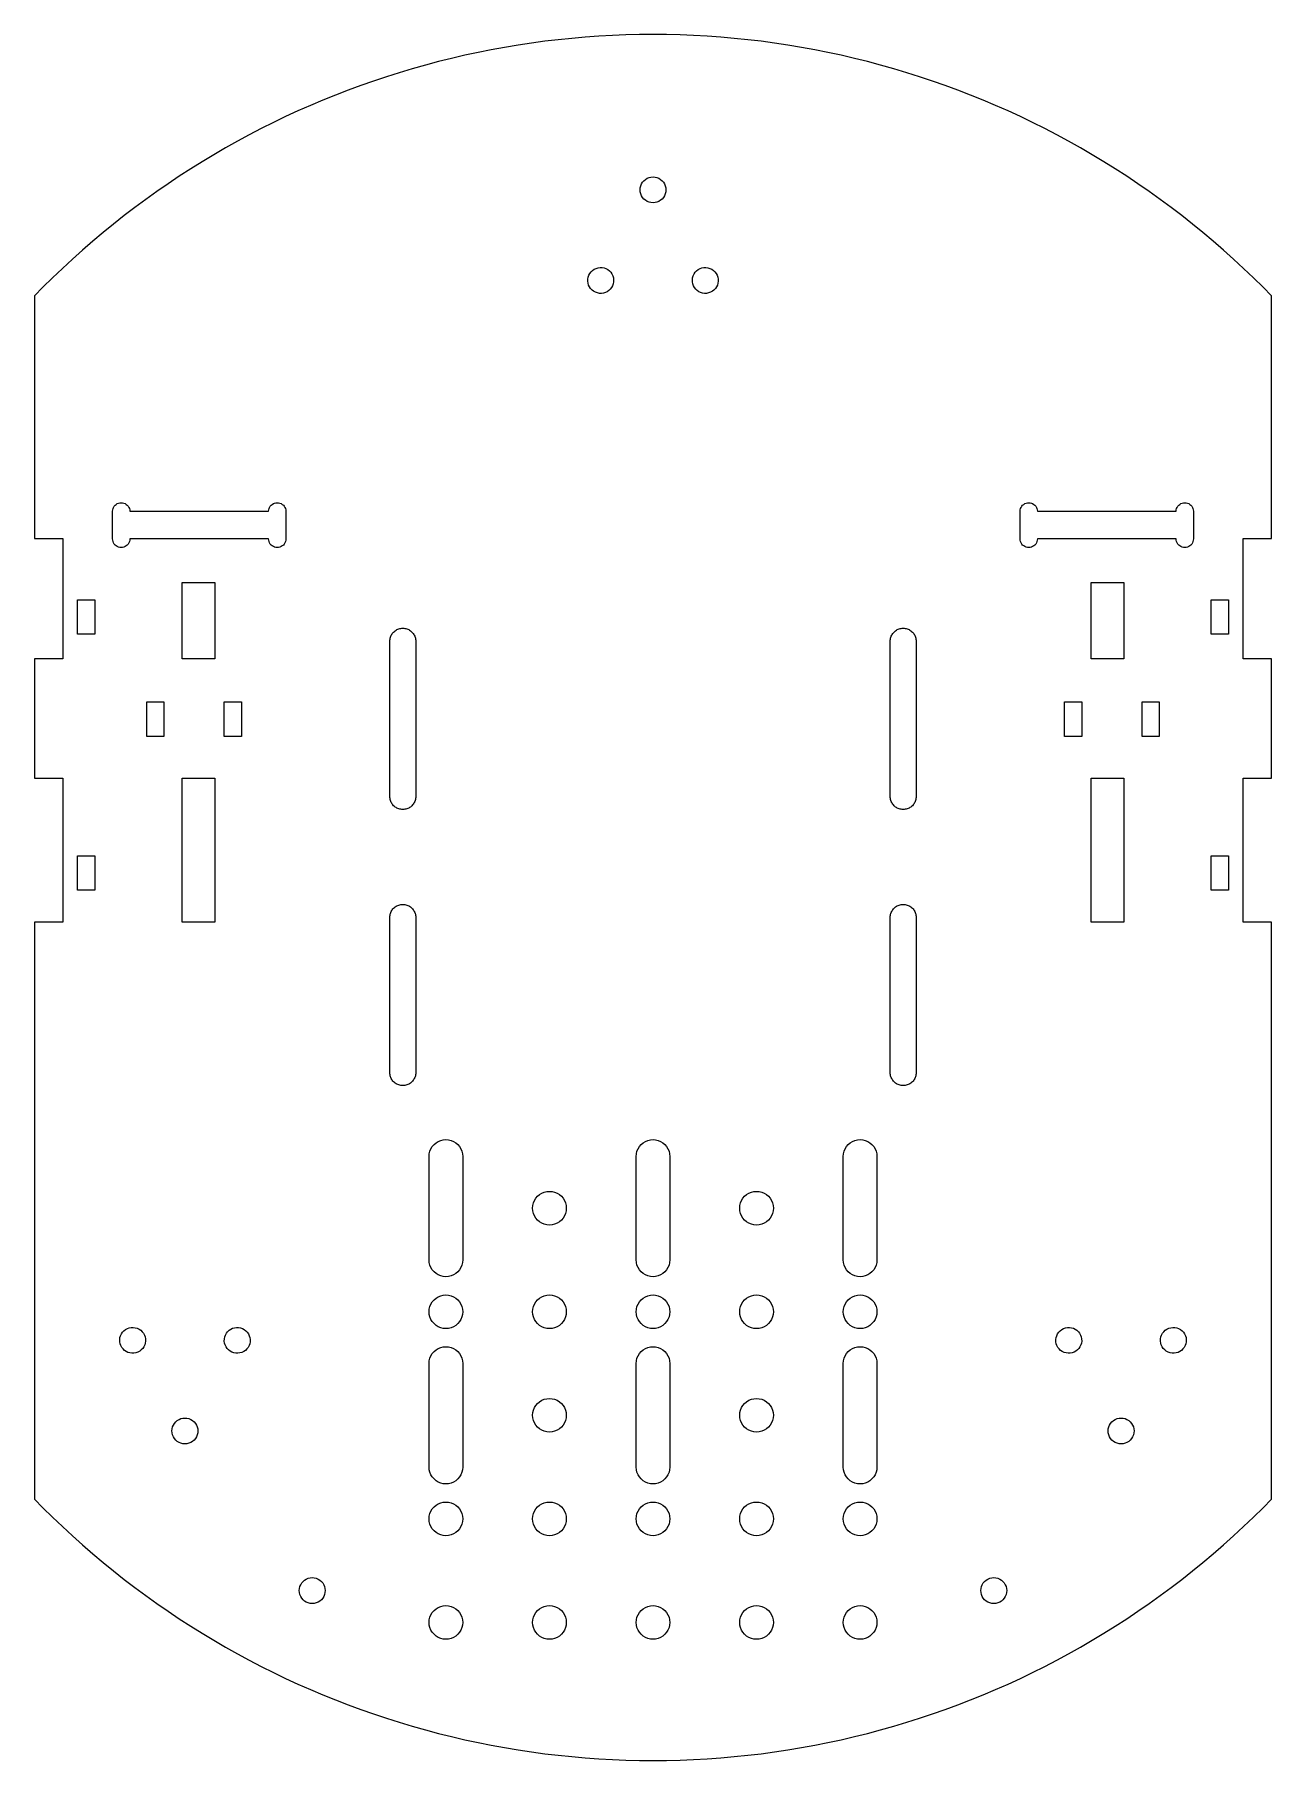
# Model space of a CAD drawing. Header units: metres. Extents: x -72 to 72, y -100 to 100.
import ezdxf

# ---------------------------------------------------------------- set-up
doc = ezdxf.new("R2010")
doc.units = ezdxf.units.M

msp = doc.modelspace()

# ---------------------------------------------------------------- linework, layer by layer
for p, q in [((0, 100), (-1.57072, 99.9877)), ((1.57072, 99.9877), (0, 100)), ((-18.7381, 98.2287), (-20.2787, 97.9223)), ((-17.1929, 98.5109), (-18.7381, 98.2287)), ((-15.6434, 98.7688), (-17.1929, 98.5109)), ((-14.0901, 99.0024), (-15.6434, 98.7688)), ((-12.5333, 99.2115), (-14.0901, 99.0024)), ((-10.9734, 99.3961), (-12.5333, 99.2115)), ((-9.41083, 99.5562), (-10.9734, 99.3961)), ((-7.8459, 99.6917), (-9.41083, 99.5562)), ((-6.27904, 99.8027), (-7.8459, 99.6917)), ((-4.71063, 99.889), (-6.27904, 99.8027)), ((-3.14107, 99.9507), (-4.71063, 99.889)), ((-1.57072, 99.9877), (-3.14107, 99.9507)), ((3.14107, 99.9507), (1.57072, 99.9877)), ((4.71063, 99.889), (3.14107, 99.9507)), ((6.27904, 99.8027), (4.71063, 99.889)), ((7.8459, 99.6917), (6.27904, 99.8027)), ((9.41083, 99.5562), (7.8459, 99.6917)), ((10.9734, 99.3961), (9.41083, 99.5562)), ((12.5333, 99.2115), (10.9734, 99.3961)), ((14.0901, 99.0024), (12.5333, 99.2115)), ((15.6434, 98.7688), (14.0901, 99.0024)), ((17.1929, 98.5109), (15.6434, 98.7688)), ((18.7381, 98.2287), (17.1929, 98.5109)), ((20.2787, 97.9223), (18.7381, 98.2287)), ((-27.8991, 96.0294), (-29.404, 95.5793)), ((-26.3873, 96.4557), (-27.8991, 96.0294)), ((-24.869, 96.8583), (-26.3873, 96.4557)), ((-23.3445, 97.237), (-24.869, 96.8583)), ((-21.8143, 97.5917), (-23.3445, 97.237)), ((-20.2787, 97.9223), (-21.8143, 97.5917)), ((21.8143, 97.5917), (20.2787, 97.9223)), ((23.3445, 97.237), (21.8143, 97.5917)), ((24.869, 96.8583), (23.3445, 97.237)), ((26.3873, 96.4557), (24.869, 96.8583)), ((27.8991, 96.0294), (26.3873, 96.4557)), ((29.404, 95.5793), (27.8991, 96.0294)), ((-33.8738, 94.0881), (-35.3475, 93.5444)), ((-32.3917, 94.6085), (-33.8738, 94.0881)), ((-30.9017, 95.1056), (-32.3917, 94.6085)), ((-29.404, 95.5793), (-30.9017, 95.1056)), ((30.9017, 95.1056), (29.404, 95.5793)), ((32.3917, 94.6085), (30.9017, 95.1056)), ((33.8738, 94.0881), (32.3917, 94.6085)), ((35.3475, 93.5444), (33.8738, 94.0881)), ((-38.2683, 92.3879), (-39.7148, 91.7755)), ((-36.8125, 92.9776), (-38.2683, 92.3879)), ((-35.3475, 93.5444), (-36.8125, 92.9776)), ((36.8125, 92.9776), (35.3475, 93.5444)), ((38.2683, 92.3879), (36.8125, 92.9776)), ((39.7148, 91.7755), (38.2683, 92.3879)), ((-42.5779, 90.4827), (-43.9939, 89.8027)), ((-41.1514, 91.1403), (-42.5779, 90.4827)), ((-39.7148, 91.7755), (-41.1514, 91.1403)), ((41.1514, 91.1403), (39.7148, 91.7755)), ((42.5779, 90.4827), (41.1514, 91.1403)), ((43.9939, 89.8027), (42.5779, 90.4827)), ((-46.793, 88.3766), (-48.1754, 87.6307)), ((-45.399, 89.1006), (-46.793, 88.3766)), ((-43.9939, 89.8027), (-45.399, 89.1006)), ((45.399, 89.1006), (43.9939, 89.8027)), ((46.793, 88.3766), (45.399, 89.1006)), ((48.1754, 87.6307), (46.793, 88.3766)), ((-50.9041, 86.0742), (-52.2498, 85.264)), ((-49.5459, 86.8631), (-50.9041, 86.0742)), ((-48.1754, 87.6307), (-49.5459, 86.8631)), ((49.5459, 86.8631), (48.1754, 87.6307)), ((50.9041, 86.0742), (49.5459, 86.8631)), ((52.2498, 85.264), (50.9041, 86.0742)), ((-53.5827, 84.4328), (-54.9023, 83.5807)), ((-52.2498, 85.264), (-53.5827, 84.4328)), ((53.5827, 84.4328), (52.2498, 85.264)), ((54.9023, 83.5807), (53.5827, 84.4328)), ((-56.2083, 82.7081), (-57.5005, 81.815)), ((-54.9023, 83.5807), (-56.2083, 82.7081)), ((-1.49997, 82), (-1.48151, 82.2346)), ((-1.48151, 81.7653), (-1.49997, 82)), ((-1.48151, 82.2346), (-1.42656, 82.4635)), ((-1.42656, 82.4635), (-1.33649, 82.681)), ((-1.33649, 82.681), (-1.2135, 82.8817)), ((-1.2135, 82.8817), (-1.06064, 83.0607)), ((-1.06064, 83.0607), (-0.88165, 83.2135)), ((-0.88165, 83.2135), (-0.68097, 83.3365)), ((-0.68097, 83.3365), (-0.4635, 83.4266)), ((-0.4635, 83.4266), (-0.23463, 83.4815)), ((-0.23463, 83.4815), (0, 83.5)), ((0, 83.5), (0.23465, 83.4815)), ((0.23465, 83.4815), (0.46352, 83.4266)), ((0.46352, 83.4266), (0.68098, 83.3365)), ((0.68098, 83.3365), (0.88167, 83.2135)), ((0.88167, 83.2135), (1.06065, 83.0607)), ((1.06065, 83.0607), (1.21352, 82.8817)), ((1.21352, 82.8817), (1.3365, 82.681)), ((1.3365, 82.681), (1.42657, 82.4635)), ((1.42657, 82.4635), (1.48152, 82.2346)), ((1.48152, 82.2346), (1.5, 82)), ((1.5, 82), (1.48152, 81.7653)), ((56.2083, 82.7081), (54.9023, 83.5807)), ((57.5005, 81.815), (56.2083, 82.7081)), ((-58.7785, 80.9017), (-60.042, 79.9685)), ((-57.5005, 81.815), (-58.7785, 80.9017)), ((-1.42656, 81.5365), (-1.48151, 81.7653)), ((-1.33649, 81.319), (-1.42656, 81.5365)), ((-1.2135, 81.1183), (-1.33649, 81.319)), ((-1.06064, 80.9393), (-1.2135, 81.1183)), ((-0.88165, 80.7865), (-1.06064, 80.9393)), ((-0.68097, 80.6635), (-0.88165, 80.7865)), ((-0.4635, 80.5734), (-0.68097, 80.6635)), ((-0.23463, 80.5185), (-0.4635, 80.5734)), ((0, 80.5), (-0.23463, 80.5185)), ((0.23465, 80.5185), (0, 80.5)), ((0.46352, 80.5734), (0.23465, 80.5185)), ((0.68098, 80.6635), (0.46352, 80.5734)), ((0.88167, 80.7865), (0.68098, 80.6635)), ((1.06065, 80.9393), (0.88167, 80.7865)), ((1.21352, 81.1183), (1.06065, 80.9393)), ((1.3365, 81.319), (1.21352, 81.1183)), ((1.42657, 81.5365), (1.3365, 81.319)), ((1.48152, 81.7653), (1.42657, 81.5365)), ((58.7785, 80.9017), (57.5005, 81.815)), ((60.042, 79.9685), (58.7785, 80.9017)), ((-62.5243, 78.043), (-63.7424, 77.0513)), ((-61.2907, 79.0155), (-62.5243, 78.043)), ((-60.042, 79.9685), (-61.2907, 79.0155)), ((61.2907, 79.0155), (60.042, 79.9685)), ((62.5243, 78.043), (61.2907, 79.0155)), ((63.7424, 77.0513), (62.5243, 78.043)), ((-64.9448, 76.0406), (-66.1312, 75.0111)), ((-63.7424, 77.0513), (-64.9448, 76.0406)), ((64.9448, 76.0406), (63.7424, 77.0513)), ((66.1312, 75.0111), (64.9448, 76.0406)), ((-66.1312, 75.0111), (-67.3012, 73.9631)), ((67.3012, 73.9631), (66.1312, 75.0111)), ((-68.4547, 72.8969), (-69.5913, 71.8126)), ((-67.3012, 73.9631), (-68.4547, 72.8969)), ((-7.51106, 71.8882), (-7.4325, 72.1101)), ((-7.4325, 72.1101), (-7.32018, 72.317)), ((-7.32018, 72.317), (-7.17688, 72.5037)), ((-7.17688, 72.5037), (-7.00615, 72.6657)), ((-7.00615, 72.6657), (-6.81216, 72.799)), ((-6.81216, 72.799), (-6.59972, 72.9004)), ((-6.59972, 72.9004), (-6.37404, 72.9672)), ((-6.37404, 72.9672), (-6.14067, 72.998)), ((-6.14067, 72.998), (-5.90538, 72.9918)), ((-5.90538, 72.9918), (-5.67393, 72.9489)), ((-5.67393, 72.9489), (-5.45207, 72.8703)), ((-5.45207, 72.8703), (-5.24521, 72.758)), ((-5.24521, 72.758), (-5.05847, 72.6147)), ((-5.05847, 72.6147), (-4.89645, 72.444)), ((-4.89645, 72.444), (-4.76314, 72.25)), ((-4.76314, 72.25), (-4.6618, 72.0376)), ((-4.6618, 72.0376), (-4.59496, 71.8119)), ((4.59496, 71.8119), (4.6618, 72.0376)), ((4.6618, 72.0376), (4.76314, 72.25)), ((4.76314, 72.25), (4.89645, 72.444)), ((4.89645, 72.444), (5.05847, 72.6147)), ((5.05847, 72.6147), (5.24521, 72.758)), ((5.24521, 72.758), (5.45207, 72.8703)), ((5.45207, 72.8703), (5.67393, 72.9489)), ((5.67393, 72.9489), (5.90538, 72.9918)), ((5.90538, 72.9918), (6.14067, 72.998)), ((6.14067, 72.998), (6.37404, 72.9672)), ((6.37404, 72.9672), (6.59972, 72.9004)), ((6.59972, 72.9004), (6.81216, 72.799)), ((6.81216, 72.799), (7.00615, 72.6657)), ((7.00615, 72.6657), (7.17688, 72.5037)), ((7.17688, 72.5037), (7.32018, 72.317)), ((7.32018, 72.317), (7.4325, 72.1101)), ((7.4325, 72.1101), (7.51106, 71.8882)), ((68.4547, 72.8969), (67.3012, 73.9631)), ((69.5913, 71.8126), (68.4547, 72.8969)), ((-70.7107, 70.7107), (-71.686, 69.7199)), ((-69.5913, 71.8126), (-70.7107, 70.7107)), ((-7.56012, 71.4215), (-7.55396, 71.6568)), ((-7.52939, 71.1881), (-7.56012, 71.4215)), ((-7.55396, 71.6568), (-7.51106, 71.8882)), ((-7.46254, 70.9624), (-7.52939, 71.1881)), ((-7.36121, 70.75), (-7.46254, 70.9624)), ((-7.22789, 70.556), (-7.36121, 70.75)), ((-7.06587, 70.3853), (-7.22789, 70.556)), ((-6.87914, 70.242), (-7.06587, 70.3853)), ((-6.67227, 70.1297), (-6.87914, 70.242)), ((-6.45039, 70.0511), (-6.67227, 70.1297)), ((-6.21896, 70.0082), (-6.45039, 70.0511)), ((-5.98367, 70.0021), (-6.21896, 70.0082)), ((-5.75031, 70.0328), (-5.98367, 70.0021)), ((-5.52461, 70.0996), (-5.75031, 70.0328)), ((-5.31216, 70.201), (-5.52461, 70.0996)), ((-5.11819, 70.3343), (-5.31216, 70.201)), ((-4.94745, 70.4963), (-5.11819, 70.3343)), ((-4.80417, 70.683), (-4.94745, 70.4963)), ((-4.69185, 70.8899), (-4.80417, 70.683)), ((-4.61328, 71.1118), (-4.69185, 70.8899)), ((-4.57039, 71.3432), (-4.61328, 71.1118)), ((-4.59496, 71.8119), (-4.56422, 71.5785)), ((-4.56422, 71.5785), (-4.57039, 71.3432)), ((4.56422, 71.5785), (4.59496, 71.8119)), ((4.57037, 71.3432), (4.56422, 71.5785)), ((4.61327, 71.1118), (4.57037, 71.3432)), ((4.69183, 70.8899), (4.61327, 71.1118)), ((4.80415, 70.683), (4.69183, 70.8899)), ((4.94743, 70.4963), (4.80415, 70.683)), ((5.11818, 70.3343), (4.94743, 70.4963)), ((5.31215, 70.201), (5.11818, 70.3343)), ((5.5246, 70.0996), (5.31215, 70.201)), ((5.75029, 70.0328), (5.5246, 70.0996)), ((5.98366, 70.0021), (5.75029, 70.0328)), ((6.21895, 70.0082), (5.98366, 70.0021)), ((6.45038, 70.0511), (6.21895, 70.0082)), ((6.67226, 70.1297), (6.45038, 70.0511)), ((6.87912, 70.242), (6.67226, 70.1297)), ((7.06586, 70.3853), (6.87912, 70.242)), ((7.22787, 70.556), (7.06586, 70.3853)), ((7.36119, 70.75), (7.22787, 70.556)), ((7.46252, 70.9624), (7.36119, 70.75)), ((7.52937, 71.1881), (7.46252, 70.9624)), ((7.51106, 71.8882), (7.55396, 71.6568)), ((7.56012, 71.4215), (7.52937, 71.1881)), ((7.55396, 71.6568), (7.56012, 71.4215)), ((70.7107, 70.7107), (69.5913, 71.8126)), ((71.686, 69.7199), (70.7107, 70.7107)), ((-71.686, 69.7199), (-71.686, 41.6)), ((71.686, 41.6001), (71.686, 69.7199)), ((-62.636, 44.75), (-62.6237, 44.9064)), ((-62.636, 41.55), (-62.636, 44.75)), ((-62.6237, 44.9064), (-62.5871, 45.059)), ((-62.5871, 45.059), (-62.527, 45.204)), ((-62.527, 45.204), (-62.445, 45.3378)), ((-62.445, 45.3378), (-62.3431, 45.4571)), ((-62.3431, 45.4571), (-62.2238, 45.559)), ((-62.2238, 45.559), (-62.09, 45.641)), ((-62.09, 45.641), (-61.945, 45.701)), ((-61.945, 45.701), (-61.7924, 45.7377)), ((-61.7924, 45.7377), (-61.636, 45.75)), ((-61.636, 45.75), (-61.4796, 45.7377)), ((-61.4796, 45.7377), (-61.327, 45.701)), ((-61.327, 45.701), (-61.182, 45.641)), ((-61.182, 45.641), (-61.0482, 45.559)), ((-61.0482, 45.559), (-60.9289, 45.4571)), ((-60.9289, 45.4571), (-60.827, 45.3378)), ((-60.827, 45.3378), (-60.745, 45.204)), ((-60.745, 45.204), (-60.6849, 45.059)), ((-60.6849, 45.059), (-60.6483, 44.9064)), ((-60.6483, 44.9064), (-60.636, 44.75)), ((-60.636, 44.75), (-44.55, 44.75)), ((-44.55, 44.75), (-44.5377, 44.9064)), ((-44.5377, 44.9064), (-44.5011, 45.059)), ((-44.5011, 45.059), (-44.441, 45.204)), ((-44.441, 45.204), (-44.359, 45.3378)), ((-44.359, 45.3378), (-44.2571, 45.4571)), ((-44.2571, 45.4571), (-44.1378, 45.559)), ((-44.1378, 45.559), (-44.004, 45.641)), ((-44.004, 45.641), (-43.859, 45.701)), ((-43.859, 45.701), (-43.7064, 45.7377)), ((-43.7064, 45.7377), (-43.55, 45.75)), ((-43.55, 45.75), (-43.3936, 45.7377)), ((-43.3936, 45.7377), (-43.241, 45.701)), ((-43.241, 45.701), (-43.096, 45.641)), ((-43.096, 45.641), (-42.9622, 45.559)), ((-42.9622, 45.559), (-42.8429, 45.4571)), ((-42.8429, 45.4571), (-42.741, 45.3378)), ((-42.741, 45.3378), (-42.659, 45.204)), ((-42.659, 45.204), (-42.599, 45.059)), ((-42.599, 45.059), (-42.5623, 44.9064)), ((-42.5623, 44.9064), (-42.55, 44.75)), ((-42.55, 44.75), (-42.55, 41.55)), ((42.55, 44.75), (42.5623, 44.9064)), ((42.55, 41.55), (42.55, 44.75)), ((42.5623, 44.9064), (42.5989, 45.059)), ((42.5989, 45.059), (42.659, 45.204)), ((42.659, 45.204), (42.741, 45.3378)), ((42.741, 45.3378), (42.8429, 45.4571)), ((42.8429, 45.4571), (42.9622, 45.559)), ((42.9622, 45.559), (43.096, 45.641)), ((43.096, 45.641), (43.241, 45.701)), ((43.241, 45.701), (43.3936, 45.7377)), ((43.3936, 45.7377), (43.55, 45.75)), ((43.55, 45.75), (43.7064, 45.7377)), ((43.7064, 45.7377), (43.859, 45.701)), ((43.859, 45.701), (44.004, 45.641)), ((44.004, 45.641), (44.1378, 45.559)), ((44.1378, 45.559), (44.2571, 45.4571)), ((44.2571, 45.4571), (44.359, 45.3378)), ((44.359, 45.3378), (44.441, 45.204)), ((44.441, 45.204), (44.5011, 45.059)), ((44.5011, 45.059), (44.5377, 44.9064)), ((44.5377, 44.9064), (44.55, 44.75)), ((44.55, 44.75), (60.636, 44.75)), ((60.636, 44.75), (60.6483, 44.9064)), ((60.6483, 44.9064), (60.6849, 45.059)), ((60.6849, 45.059), (60.745, 45.204)), ((60.745, 45.204), (60.827, 45.3378)), ((60.827, 45.3378), (60.9289, 45.4571)), ((60.9289, 45.4571), (61.0482, 45.559)), ((61.0482, 45.559), (61.182, 45.641)), ((61.182, 45.641), (61.327, 45.701)), ((61.327, 45.701), (61.4796, 45.7377)), ((61.4796, 45.7377), (61.636, 45.75)), ((61.636, 45.75), (61.7924, 45.7377)), ((61.7924, 45.7377), (61.945, 45.701)), ((61.945, 45.701), (62.09, 45.641)), ((62.09, 45.641), (62.2238, 45.559)), ((62.2238, 45.559), (62.3431, 45.4571)), ((62.3431, 45.4571), (62.445, 45.3378)), ((62.445, 45.3378), (62.527, 45.204)), ((62.527, 45.204), (62.587, 45.059)), ((62.587, 45.059), (62.6237, 44.9064)), ((62.6237, 44.9064), (62.636, 44.75)), ((62.636, 44.75), (62.636, 41.55)), ((-71.686, 41.6), (-68.3862, 41.6001)), ((-68.3862, 41.6001), (-68.3862, 27.6665)), ((-62.6237, 41.3936), (-62.636, 41.55)), ((-62.5871, 41.241), (-62.6237, 41.3936)), ((-62.527, 41.096), (-62.5871, 41.241)), ((-62.445, 40.9622), (-62.527, 41.096)), ((-62.3431, 40.8429), (-62.445, 40.9622)), ((-62.2238, 40.741), (-62.3431, 40.8429)), ((-62.09, 40.659), (-62.2238, 40.741)), ((-61.945, 40.599), (-62.09, 40.659)), ((-61.7924, 40.5623), (-61.945, 40.599)), ((-61.636, 40.55), (-61.7924, 40.5623)), ((-61.4796, 40.5623), (-61.636, 40.55)), ((-61.327, 40.599), (-61.4796, 40.5623)), ((-61.182, 40.659), (-61.327, 40.599)), ((-61.0482, 40.741), (-61.182, 40.659)), ((-60.9289, 40.8429), (-61.0482, 40.741)), ((-60.827, 40.9622), (-60.9289, 40.8429)), ((-60.745, 41.096), (-60.827, 40.9622)), ((-60.6849, 41.241), (-60.745, 41.096)), ((-60.6483, 41.3936), (-60.6849, 41.241)), ((-60.636, 41.55), (-60.6483, 41.3936)), ((-44.55, 41.55), (-60.636, 41.55)), ((-44.5377, 41.3936), (-44.55, 41.55)), ((-44.5011, 41.241), (-44.5377, 41.3936)), ((-44.441, 41.096), (-44.5011, 41.241)), ((-44.359, 40.9622), (-44.441, 41.096)), ((-44.2571, 40.8429), (-44.359, 40.9622)), ((-44.1378, 40.741), (-44.2571, 40.8429)), ((-44.004, 40.659), (-44.1378, 40.741)), ((-43.859, 40.599), (-44.004, 40.659)), ((-43.7064, 40.5623), (-43.859, 40.599)), ((-43.55, 40.55), (-43.7064, 40.5623)), ((-43.3936, 40.5623), (-43.55, 40.55)), ((-43.241, 40.599), (-43.3936, 40.5623)), ((-43.096, 40.659), (-43.241, 40.599)), ((-42.9622, 40.741), (-43.096, 40.659)), ((-42.8429, 40.8429), (-42.9622, 40.741)), ((-42.741, 40.9622), (-42.8429, 40.8429)), ((-42.659, 41.096), (-42.741, 40.9622)), ((-42.599, 41.241), (-42.659, 41.096)), ((-42.5623, 41.3936), (-42.599, 41.241)), ((-42.55, 41.55), (-42.5623, 41.3936)), ((42.5623, 41.3936), (42.55, 41.55)), ((42.5989, 41.241), (42.5623, 41.3936)), ((42.659, 41.096), (42.5989, 41.241)), ((42.741, 40.9622), (42.659, 41.096)), ((42.8429, 40.8429), (42.741, 40.9622)), ((42.9622, 40.741), (42.8429, 40.8429)), ((43.096, 40.659), (42.9622, 40.741)), ((43.241, 40.599), (43.096, 40.659)), ((43.3936, 40.5623), (43.241, 40.599)), ((43.55, 40.55), (43.3936, 40.5623)), ((43.7064, 40.5623), (43.55, 40.55)), ((43.859, 40.599), (43.7064, 40.5623)), ((44.004, 40.659), (43.859, 40.599)), ((44.1378, 40.741), (44.004, 40.659)), ((44.2571, 40.8429), (44.1378, 40.741)), ((44.359, 40.9622), (44.2571, 40.8429)), ((44.441, 41.096), (44.359, 40.9622)), ((44.5011, 41.241), (44.441, 41.096)), ((44.5377, 41.3936), (44.5011, 41.241)), ((44.55, 41.55), (44.5377, 41.3936)), ((60.636, 41.55), (44.55, 41.55)), ((60.6483, 41.3936), (60.636, 41.55)), ((60.6849, 41.241), (60.6483, 41.3936)), ((60.745, 41.096), (60.6849, 41.241)), ((60.827, 40.9622), (60.745, 41.096)), ((60.9289, 40.8429), (60.827, 40.9622)), ((61.0482, 40.741), (60.9289, 40.8429)), ((61.182, 40.659), (61.0482, 40.741)), ((61.327, 40.599), (61.182, 40.659)), ((61.4796, 40.5623), (61.327, 40.599)), ((61.636, 40.55), (61.4796, 40.5623)), ((61.7924, 40.5623), (61.636, 40.55)), ((61.945, 40.599), (61.7924, 40.5623)), ((62.09, 40.659), (61.945, 40.599)), ((62.2238, 40.741), (62.09, 40.659)), ((62.3431, 40.8429), (62.2238, 40.741)), ((62.445, 40.9622), (62.3431, 40.8429)), ((62.527, 41.096), (62.445, 40.9622)), ((62.587, 41.241), (62.527, 41.096)), ((62.6237, 41.3936), (62.587, 41.241)), ((62.636, 41.55), (62.6237, 41.3936)), ((68.3861, 41.6), (71.686, 41.6001)), ((68.3862, 27.6665), (68.3861, 41.6)), ((-54.5761, 36.5), (-50.8017, 36.5001)), ((-54.576, 27.6665), (-54.5761, 36.5)), ((-50.8017, 36.5001), (-50.8017, 27.6665)), ((50.8016, 36.5), (54.576, 36.5001)), ((50.8017, 27.6665), (50.8016, 36.5)), ((54.576, 36.5001), (54.576, 27.6665)), ((-66.686, 30.5), (-66.686, 34.5)), ((-66.686, 34.5), (-64.686, 34.5)), ((-64.686, 34.5), (-64.686, 30.5)), ((64.686, 30.5), (64.686, 34.5)), ((64.686, 34.5), (66.686, 34.5)), ((66.686, 34.5), (66.686, 30.5)), ((-64.686, 30.5), (-66.686, 30.5)), ((-30.4815, 29.9346), (-30.4585, 30.0502)), ((-30.4585, 30.0502), (-30.4266, 30.1635)), ((-30.4266, 30.1635), (-30.3858, 30.274)), ((-30.3858, 30.274), (-30.3365, 30.381)), ((-30.3365, 30.381), (-30.2789, 30.4837)), ((-30.2789, 30.4837), (-30.2135, 30.5817)), ((-30.2135, 30.5817), (-30.1406, 30.6742)), ((-30.1406, 30.6742), (-30.0607, 30.7607)), ((-30.0607, 30.7607), (-29.9742, 30.8406)), ((-29.9742, 30.8406), (-29.8817, 30.9135)), ((-29.8817, 30.9135), (-29.7837, 30.979)), ((-29.7837, 30.979), (-29.681, 31.0365)), ((-29.681, 31.0365), (-29.574, 31.0858)), ((-29.574, 31.0858), (-29.4635, 31.1266)), ((-29.4635, 31.1266), (-29.3502, 31.1586)), ((-29.3502, 31.1586), (-29.2346, 31.1815)), ((-29.2346, 31.1815), (-29.1177, 31.1954)), ((-29.1177, 31.1954), (-29, 31.2)), ((-29, 31.2), (-28.8823, 31.1954)), ((-28.8823, 31.1954), (-28.7653, 31.1815)), ((-28.7653, 31.1815), (-28.6498, 31.1586)), ((-28.6498, 31.1586), (-28.5365, 31.1266)), ((-28.5365, 31.1266), (-28.426, 31.0858)), ((-28.426, 31.0858), (-28.319, 31.0365)), ((-28.319, 31.0365), (-28.2162, 30.979)), ((-28.2162, 30.979), (-28.1183, 30.9135)), ((-28.1183, 30.9135), (-28.0258, 30.8406)), ((-28.0258, 30.8406), (-27.9393, 30.7607)), ((-27.9393, 30.7607), (-27.8594, 30.6742)), ((-27.8594, 30.6742), (-27.7865, 30.5817)), ((-27.7865, 30.5817), (-27.721, 30.4837)), ((-27.721, 30.4837), (-27.6635, 30.381)), ((-27.6635, 30.381), (-27.6142, 30.274)), ((-27.6142, 30.274), (-27.5734, 30.1635)), ((-27.5734, 30.1635), (-27.5414, 30.0502)), ((-27.5414, 30.0502), (-27.5185, 29.9346)), ((27.5185, 29.9346), (27.5414, 30.0502)), ((27.5414, 30.0502), (27.5734, 30.1635)), ((27.5734, 30.1635), (27.6142, 30.274)), ((27.6142, 30.274), (27.6635, 30.381)), ((27.6635, 30.381), (27.721, 30.4837)), ((27.721, 30.4837), (27.7865, 30.5817)), ((27.7865, 30.5817), (27.8594, 30.6742)), ((27.8594, 30.6742), (27.9393, 30.7607)), ((27.9393, 30.7607), (28.0258, 30.8406)), ((28.0258, 30.8406), (28.1183, 30.9135)), ((28.1183, 30.9135), (28.2162, 30.979)), ((28.2162, 30.979), (28.319, 31.0365)), ((28.319, 31.0365), (28.426, 31.0858)), ((28.426, 31.0858), (28.5365, 31.1266)), ((28.5365, 31.1266), (28.6498, 31.1586)), ((28.6498, 31.1586), (28.7653, 31.1815)), ((28.7653, 31.1815), (28.8823, 31.1954)), ((28.8823, 31.1954), (29, 31.2)), ((29, 31.2), (29.1177, 31.1954)), ((29.1177, 31.1954), (29.2346, 31.1815)), ((29.2346, 31.1815), (29.3502, 31.1586)), ((29.3502, 31.1586), (29.4635, 31.1266)), ((29.4635, 31.1266), (29.574, 31.0858)), ((29.574, 31.0858), (29.681, 31.0365)), ((29.681, 31.0365), (29.7837, 30.979)), ((29.7837, 30.979), (29.8817, 30.9135)), ((29.8817, 30.9135), (29.9742, 30.8406)), ((29.9742, 30.8406), (30.0607, 30.7607)), ((30.0607, 30.7607), (30.1406, 30.6742)), ((30.1406, 30.6742), (30.2135, 30.5817)), ((30.2135, 30.5817), (30.2789, 30.4837)), ((30.2789, 30.4837), (30.3365, 30.381)), ((30.3365, 30.381), (30.3858, 30.274)), ((30.3858, 30.274), (30.4266, 30.1635)), ((30.4266, 30.1635), (30.4585, 30.0502)), ((30.4585, 30.0502), (30.4815, 29.9346)), ((66.686, 30.5), (64.686, 30.5)), ((-30.5, 29.7), (-30.4954, 29.8177)), ((-30.5, 11.7), (-30.5, 29.7)), ((-30.4954, 29.8177), (-30.4815, 29.9346)), ((-27.5185, 29.9346), (-27.5046, 29.8177)), ((-27.5046, 29.8177), (-27.5, 29.7)), ((-27.5, 29.7), (-27.5, 11.7)), ((27.5, 29.7), (27.5046, 29.8177)), ((27.5, 11.7), (27.5, 29.7)), ((27.5046, 29.8177), (27.5185, 29.9346)), ((30.4815, 29.9346), (30.4954, 29.8177)), ((30.4954, 29.8177), (30.5, 29.7)), ((30.5, 29.7), (30.5, 11.7)), ((-68.3862, 27.6665), (-71.686, 27.6665)), ((-71.686, 27.6665), (-71.686, 13.8333)), ((-50.8017, 27.6665), (-54.576, 27.6665)), ((54.576, 27.6665), (50.8017, 27.6665)), ((71.686, 27.6665), (68.3862, 27.6665)), ((71.686, 13.8334), (71.686, 27.6665)), ((-58.686, 18.6667), (-58.686, 22.6667)), ((-58.686, 22.6667), (-56.686, 22.6667)), ((-56.686, 22.6667), (-56.686, 18.6667)), ((-49.686, 18.6667), (-49.686, 22.6667)), ((-49.686, 22.6667), (-47.686, 22.6667)), ((-47.686, 22.6667), (-47.686, 18.6667)), ((47.686, 18.6667), (47.686, 22.6667)), ((47.686, 22.6667), (49.686, 22.6667)), ((49.686, 22.6667), (49.686, 18.6667)), ((56.686, 18.6667), (56.686, 22.6667)), ((56.686, 22.6667), (58.686, 22.6667)), ((58.686, 22.6667), (58.686, 18.6667)), ((-56.686, 18.6667), (-58.686, 18.6667)), ((-47.686, 18.6667), (-49.686, 18.6667)), ((49.686, 18.6667), (47.686, 18.6667)), ((58.686, 18.6667), (56.686, 18.6667)), ((-71.686, 13.8333), (-68.3862, 13.8334)), ((-68.3862, 13.8334), (-68.3862, -2.86661)), ((-54.5761, 13.8333), (-50.8017, 13.8334)), ((-54.576, -2.86661), (-54.5761, 13.8333)), ((-50.8017, 13.8334), (-50.8017, -2.86661)), ((50.8016, 13.8333), (54.576, 13.8334)), ((50.8017, -2.86661), (50.8016, 13.8333)), ((54.576, 13.8334), (54.576, -2.86661)), ((68.3861, 13.8333), (71.686, 13.8334)), ((68.3862, -2.86661), (68.3861, 13.8333)), ((-30.4954, 11.5823), (-30.5, 11.7)), ((-30.4815, 11.4653), (-30.4954, 11.5823)), ((-30.4585, 11.3498), (-30.4815, 11.4653)), ((-30.4266, 11.2365), (-30.4585, 11.3498)), ((-30.3858, 11.126), (-30.4266, 11.2365)), ((-30.3365, 11.019), (-30.3858, 11.126)), ((-30.2789, 10.9162), (-30.3365, 11.019)), ((-30.2135, 10.8183), (-30.2789, 10.9162)), ((-30.1406, 10.7258), (-30.2135, 10.8183)), ((-30.0607, 10.6393), (-30.1406, 10.7258)), ((-29.9742, 10.5594), (-30.0607, 10.6393)), ((-29.8817, 10.4865), (-29.9742, 10.5594)), ((-29.7837, 10.421), (-29.8817, 10.4865)), ((-29.681, 10.3635), (-29.7837, 10.421)), ((-29.574, 10.3142), (-29.681, 10.3635)), ((-29.4635, 10.2734), (-29.574, 10.3142)), ((-29.3502, 10.2414), (-29.4635, 10.2734)), ((-29.2346, 10.2185), (-29.3502, 10.2414)), ((-29.1177, 10.2046), (-29.2346, 10.2185)), ((-29, 10.2), (-29.1177, 10.2046)), ((-28.8823, 10.2046), (-29, 10.2)), ((-28.7653, 10.2185), (-28.8823, 10.2046)), ((-28.6498, 10.2414), (-28.7653, 10.2185)), ((-28.5365, 10.2734), (-28.6498, 10.2414)), ((-28.426, 10.3142), (-28.5365, 10.2734)), ((-28.319, 10.3635), (-28.426, 10.3142)), ((-28.2162, 10.421), (-28.319, 10.3635)), ((-28.1183, 10.4865), (-28.2162, 10.421)), ((-28.0258, 10.5594), (-28.1183, 10.4865)), ((-27.9393, 10.6393), (-28.0258, 10.5594)), ((-27.8594, 10.7258), (-27.9393, 10.6393)), ((-27.7865, 10.8183), (-27.8594, 10.7258)), ((-27.721, 10.9162), (-27.7865, 10.8183)), ((-27.6635, 11.019), (-27.721, 10.9162)), ((-27.6142, 11.126), (-27.6635, 11.019)), ((-27.5734, 11.2365), (-27.6142, 11.126)), ((-27.5414, 11.3498), (-27.5734, 11.2365)), ((-27.5185, 11.4653), (-27.5414, 11.3498)), ((-27.5046, 11.5823), (-27.5185, 11.4653)), ((-27.5, 11.7), (-27.5046, 11.5823)), ((27.5046, 11.5823), (27.5, 11.7)), ((27.5185, 11.4653), (27.5046, 11.5823)), ((27.5414, 11.3498), (27.5185, 11.4653)), ((27.5734, 11.2365), (27.5414, 11.3498)), ((27.6142, 11.126), (27.5734, 11.2365)), ((27.6635, 11.019), (27.6142, 11.126)), ((27.721, 10.9162), (27.6635, 11.019)), ((27.7865, 10.8183), (27.721, 10.9162)), ((27.8594, 10.7258), (27.7865, 10.8183)), ((27.9393, 10.6393), (27.8594, 10.7258)), ((28.0258, 10.5594), (27.9393, 10.6393)), ((28.1183, 10.4865), (28.0258, 10.5594)), ((28.2162, 10.421), (28.1183, 10.4865)), ((28.319, 10.3635), (28.2162, 10.421)), ((28.426, 10.3142), (28.319, 10.3635)), ((28.5365, 10.2734), (28.426, 10.3142)), ((28.6498, 10.2414), (28.5365, 10.2734)), ((28.7653, 10.2185), (28.6498, 10.2414)), ((28.8823, 10.2046), (28.7653, 10.2185)), ((29, 10.2), (28.8823, 10.2046)), ((29.1177, 10.2046), (29, 10.2)), ((29.2346, 10.2185), (29.1177, 10.2046)), ((29.3502, 10.2414), (29.2346, 10.2185)), ((29.4635, 10.2734), (29.3502, 10.2414)), ((29.574, 10.3142), (29.4635, 10.2734)), ((29.681, 10.3635), (29.574, 10.3142)), ((29.7837, 10.421), (29.681, 10.3635)), ((29.8817, 10.4865), (29.7837, 10.421)), ((29.9742, 10.5594), (29.8817, 10.4865)), ((30.0607, 10.6393), (29.9742, 10.5594)), ((30.1406, 10.7258), (30.0607, 10.6393)), ((30.2135, 10.8183), (30.1406, 10.7258)), ((30.2789, 10.9162), (30.2135, 10.8183)), ((30.3365, 11.019), (30.2789, 10.9162)), ((30.3858, 11.126), (30.3365, 11.019)), ((30.4266, 11.2365), (30.3858, 11.126)), ((30.4585, 11.3498), (30.4266, 11.2365)), ((30.4815, 11.4653), (30.4585, 11.3498)), ((30.4954, 11.5823), (30.4815, 11.4653)), ((30.5, 11.7), (30.4954, 11.5823)), ((-66.686, 0.84363), (-66.686, 4.84363)), ((-66.686, 4.84363), (-64.686, 4.84363)), ((-64.686, 4.84363), (-64.686, 0.84363)), ((64.686, 0.84363), (64.686, 4.84363)), ((64.686, 4.84363), (66.686, 4.84363)), ((66.686, 4.84363), (66.686, 0.84363)), ((-64.686, 0.84363), (-66.686, 0.84363)), ((66.686, 0.84363), (64.686, 0.84363)), ((-30.4815, -2.06534), (-30.4585, -1.94983)), ((-30.4585, -1.94983), (-30.4266, -1.83647)), ((-30.4266, -1.83647), (-30.3858, -1.72597)), ((-30.3858, -1.72597), (-30.3365, -1.619)), ((-30.3365, -1.619), (-30.2789, -1.51625)), ((-30.2789, -1.51625), (-30.2135, -1.41832)), ((-30.2135, -1.41832), (-30.1406, -1.32582)), ((-30.1406, -1.32582), (-30.0607, -1.23933)), ((-30.0607, -1.23933), (-29.9742, -1.15938)), ((-29.9742, -1.15938), (-29.8817, -1.08647)), ((-29.8817, -1.08647), (-29.7837, -1.02103)), ((-29.7837, -1.02103), (-29.681, -0.96349)), ((-29.681, -0.96349), (-29.574, -0.91417)), ((-29.574, -0.91417), (-29.4635, -0.87341)), ((-29.4635, -0.87341), (-29.3502, -0.84143)), ((-29.3502, -0.84143), (-29.2346, -0.81847)), ((-29.2346, -0.81847), (-29.1177, -0.80461)), ((-29.1177, -0.80461), (-29, -0.79999)), ((-29, -0.79999), (-28.8823, -0.80461)), ((-28.8823, -0.80461), (-28.7653, -0.81847)), ((-28.7653, -0.81847), (-28.6498, -0.84143)), ((-28.6498, -0.84143), (-28.5365, -0.87341)), ((-28.5365, -0.87341), (-28.426, -0.91417)), ((-28.426, -0.91417), (-28.319, -0.96349)), ((-28.319, -0.96349), (-28.2162, -1.02103)), ((-28.2162, -1.02103), (-28.1183, -1.08647)), ((-28.1183, -1.08647), (-28.0258, -1.15938)), ((-28.0258, -1.15938), (-27.9393, -1.23933)), ((-27.9393, -1.23933), (-27.8594, -1.32582)), ((-27.8594, -1.32582), (-27.7865, -1.41832)), ((-27.7865, -1.41832), (-27.721, -1.51625)), ((-27.721, -1.51625), (-27.6635, -1.619)), ((-27.6635, -1.619), (-27.6142, -1.72597)), ((-27.6142, -1.72597), (-27.5734, -1.83647)), ((-27.5734, -1.83647), (-27.5414, -1.94983)), ((-27.5414, -1.94983), (-27.5185, -2.06534)), ((27.5185, -2.06534), (27.5414, -1.94983)), ((27.5414, -1.94983), (27.5734, -1.83647)), ((27.5734, -1.83647), (27.6142, -1.72597)), ((27.6142, -1.72597), (27.6635, -1.619)), ((27.6635, -1.619), (27.721, -1.51625)), ((27.721, -1.51625), (27.7865, -1.41832)), ((27.7865, -1.41832), (27.8594, -1.32582)), ((27.8594, -1.32582), (27.9393, -1.23933)), ((27.9393, -1.23933), (28.0258, -1.15938)), ((28.0258, -1.15938), (28.1183, -1.08647)), ((28.1183, -1.08647), (28.2162, -1.02103)), ((28.2162, -1.02103), (28.319, -0.96349)), ((28.319, -0.96349), (28.426, -0.91417)), ((28.426, -0.91417), (28.5365, -0.87341)), ((28.5365, -0.87341), (28.6498, -0.84143)), ((28.6498, -0.84143), (28.7653, -0.81847)), ((28.7653, -0.81847), (28.8823, -0.80461)), ((28.8823, -0.80461), (29, -0.79999)), ((29, -0.79999), (29.1177, -0.80461)), ((29.1177, -0.80461), (29.2346, -0.81847)), ((29.2346, -0.81847), (29.3502, -0.84143)), ((29.3502, -0.84143), (29.4635, -0.87341)), ((29.4635, -0.87341), (29.574, -0.91417)), ((29.574, -0.91417), (29.681, -0.96349)), ((29.681, -0.96349), (29.7837, -1.02103)), ((29.7837, -1.02103), (29.8817, -1.08647)), ((29.8817, -1.08647), (29.9742, -1.15938)), ((29.9742, -1.15938), (30.0607, -1.23933)), ((30.0607, -1.23933), (30.1406, -1.32582)), ((30.1406, -1.32582), (30.2135, -1.41832)), ((30.2135, -1.41832), (30.2789, -1.51625)), ((30.2789, -1.51625), (30.3365, -1.619)), ((30.3365, -1.619), (30.3858, -1.72597)), ((30.3858, -1.72597), (30.4266, -1.83647)), ((30.4266, -1.83647), (30.4585, -1.94983)), ((30.4585, -1.94983), (30.4815, -2.06534)), ((-68.3862, -2.86661), (-71.686, -2.86661)), ((-71.686, -2.86661), (-71.686, -69.7199)), ((-50.8017, -2.86661), (-54.576, -2.86661)), ((-30.5, -2.29999), (-30.4954, -2.1823)), ((-30.5, -20.3), (-30.5, -2.29999)), ((-30.4954, -2.1823), (-30.4815, -2.06534)), ((-27.5185, -2.06534), (-27.5046, -2.1823)), ((-27.5046, -2.1823), (-27.5, -2.29999)), ((-27.5, -2.29999), (-27.5, -20.3)), ((27.5, -2.29999), (27.5046, -2.1823)), ((27.5, -20.3), (27.5, -2.29999)), ((27.5046, -2.1823), (27.5185, -2.06534)), ((30.4815, -2.06534), (30.4954, -2.1823)), ((30.4954, -2.1823), (30.5, -2.29999)), ((30.5, -2.29999), (30.5, -20.3)), ((54.576, -2.86661), (50.8017, -2.86661)), ((71.686, -2.86661), (68.3862, -2.86661)), ((71.686, -69.7199), (71.686, -2.86661)), ((-30.4954, -20.4177), (-30.5, -20.3)), ((-30.4815, -20.5346), (-30.4954, -20.4177)), ((-30.4585, -20.6502), (-30.4815, -20.5346)), ((-30.4266, -20.7635), (-30.4585, -20.6502)), ((-30.3858, -20.874), (-30.4266, -20.7635)), ((-30.3365, -20.981), (-30.3858, -20.874)), ((-30.2789, -21.0837), (-30.3365, -20.981)), ((-30.2135, -21.1817), (-30.2789, -21.0837)), ((-30.1406, -21.2742), (-30.2135, -21.1817)), ((-30.0607, -21.3607), (-30.1406, -21.2742)), ((-29.9742, -21.4406), (-30.0607, -21.3607)), ((-29.8817, -21.5135), (-29.9742, -21.4406)), ((-29.7837, -21.5789), (-29.8817, -21.5135)), ((-29.681, -21.6365), (-29.7837, -21.5789)), ((-29.574, -21.6858), (-29.681, -21.6365)), ((-29.4635, -21.7266), (-29.574, -21.6858)), ((-29.3502, -21.7585), (-29.4635, -21.7266)), ((-29.2346, -21.7815), (-29.3502, -21.7585)), ((-29.1177, -21.7954), (-29.2346, -21.7815)), ((-29, -21.8), (-29.1177, -21.7954)), ((-28.8823, -21.7954), (-29, -21.8)), ((-28.7653, -21.7815), (-28.8823, -21.7954)), ((-28.6498, -21.7585), (-28.7653, -21.7815)), ((-28.5365, -21.7266), (-28.6498, -21.7585)), ((-28.426, -21.6858), (-28.5365, -21.7266)), ((-28.319, -21.6365), (-28.426, -21.6858)), ((-28.2162, -21.5789), (-28.319, -21.6365)), ((-28.1183, -21.5135), (-28.2162, -21.5789)), ((-28.0258, -21.4406), (-28.1183, -21.5135)), ((-27.9393, -21.3607), (-28.0258, -21.4406)), ((-27.8594, -21.2742), (-27.9393, -21.3607)), ((-27.7865, -21.1817), (-27.8594, -21.2742)), ((-27.721, -21.0837), (-27.7865, -21.1817)), ((-27.6635, -20.981), (-27.721, -21.0837)), ((-27.6142, -20.874), (-27.6635, -20.981)), ((-27.5734, -20.7635), (-27.6142, -20.874)), ((-27.5414, -20.6502), (-27.5734, -20.7635)), ((-27.5185, -20.5346), (-27.5414, -20.6502)), ((-27.5046, -20.4177), (-27.5185, -20.5346)), ((-27.5, -20.3), (-27.5046, -20.4177)), ((27.5046, -20.4177), (27.5, -20.3)), ((27.5185, -20.5346), (27.5046, -20.4177)), ((27.5414, -20.6502), (27.5185, -20.5346)), ((27.5734, -20.7635), (27.5414, -20.6502)), ((27.6142, -20.874), (27.5734, -20.7635)), ((27.6635, -20.981), (27.6142, -20.874)), ((27.721, -21.0837), (27.6635, -20.981)), ((27.7865, -21.1817), (27.721, -21.0837)), ((27.8594, -21.2742), (27.7865, -21.1817)), ((27.9393, -21.3607), (27.8594, -21.2742)), ((28.0258, -21.4406), (27.9393, -21.3607)), ((28.1183, -21.5135), (28.0258, -21.4406)), ((28.2162, -21.5789), (28.1183, -21.5135)), ((28.319, -21.6365), (28.2162, -21.5789)), ((28.426, -21.6858), (28.319, -21.6365)), ((28.5365, -21.7266), (28.426, -21.6858)), ((28.6498, -21.7585), (28.5365, -21.7266)), ((28.7653, -21.7815), (28.6498, -21.7585)), ((28.8823, -21.7954), (28.7653, -21.7815)), ((29, -21.8), (28.8823, -21.7954)), ((29.1177, -21.7954), (29, -21.8)), ((29.2346, -21.7815), (29.1177, -21.7954)), ((29.3502, -21.7585), (29.2346, -21.7815)), ((29.4635, -21.7266), (29.3502, -21.7585)), ((29.574, -21.6858), (29.4635, -21.7266)), ((29.681, -21.6365), (29.574, -21.6858)), ((29.7837, -21.5789), (29.681, -21.6365)), ((29.8817, -21.5135), (29.7837, -21.5789)), ((29.9742, -21.4406), (29.8817, -21.5135)), ((30.0607, -21.3607), (29.9742, -21.4406)), ((30.1406, -21.2742), (30.0607, -21.3607)), ((30.2135, -21.1817), (30.1406, -21.2742)), ((30.2789, -21.0837), (30.2135, -21.1817)), ((30.3365, -20.981), (30.2789, -21.0837)), ((30.3858, -20.874), (30.3365, -20.981)), ((30.4266, -20.7635), (30.3858, -20.874)), ((30.4585, -20.6502), (30.4266, -20.7635)), ((30.4815, -20.5346), (30.4585, -20.6502)), ((30.4954, -20.4177), (30.4815, -20.5346)), ((30.5, -20.3), (30.4954, -20.4177)), ((-25.9501, -30), (-25.9261, -29.6949)), ((-25.9501, -42), (-25.9501, -30)), ((-25.9261, -29.6949), (-25.8546, -29.3974)), ((-25.8546, -29.3974), (-25.7375, -29.1147)), ((-25.7375, -29.1147), (-25.5777, -28.8538)), ((-25.5777, -28.8538), (-25.3789, -28.6211)), ((-25.3789, -28.6211), (-25.1462, -28.4223)), ((-25.1462, -28.4223), (-24.8853, -28.2625)), ((-24.8853, -28.2625), (-24.6026, -28.1454)), ((-24.6026, -28.1454), (-24.3051, -28.0739)), ((-24.3051, -28.0739), (-24, -28.0499)), ((-24, -28.0499), (-23.6949, -28.0739)), ((-23.6949, -28.0739), (-23.3974, -28.1454)), ((-23.3974, -28.1454), (-23.1147, -28.2625)), ((-23.1147, -28.2625), (-22.8538, -28.4223)), ((-22.8538, -28.4223), (-22.6211, -28.6211)), ((-22.6211, -28.6211), (-22.4223, -28.8538)), ((-22.4223, -28.8538), (-22.2624, -29.1147)), ((-22.2624, -29.1147), (-22.1453, -29.3974)), ((-22.1453, -29.3974), (-22.0739, -29.6949)), ((-22.0739, -29.6949), (-22.0499, -30)), ((-22.0499, -30), (-22.0499, -42)), ((-1.95009, -30), (-1.92609, -29.6949)), ((-1.95009, -42), (-1.95009, -30)), ((-1.92609, -29.6949), (-1.85464, -29.3974)), ((-1.85464, -29.3974), (-1.73755, -29.1147)), ((-1.73755, -29.1147), (-1.57765, -28.8538)), ((-1.57765, -28.8538), (-1.37892, -28.6211)), ((-1.37892, -28.6211), (-1.14622, -28.4223)), ((-1.14622, -28.4223), (-0.88531, -28.2625)), ((-0.88531, -28.2625), (-0.6026, -28.1454)), ((-0.6026, -28.1454), (-0.30505, -28.0739)), ((-0.30505, -28.0739), (0, -28.0499)), ((0, -28.0499), (0.30505, -28.0739)), ((0.30505, -28.0739), (0.6026, -28.1454)), ((0.6026, -28.1454), (0.88531, -28.2625)), ((0.88531, -28.2625), (1.14622, -28.4223)), ((1.14622, -28.4223), (1.37892, -28.6211)), ((1.37892, -28.6211), (1.57765, -28.8538)), ((1.57765, -28.8538), (1.73755, -29.1147)), ((1.73755, -29.1147), (1.85464, -29.3974)), ((1.85464, -29.3974), (1.92609, -29.6949)), ((1.92609, -29.6949), (1.95009, -30)), ((1.95009, -30), (1.95009, -42)), ((22.0499, -30), (22.0739, -29.6949)), ((22.0499, -42), (22.0499, -30)), ((22.0739, -29.6949), (22.1453, -29.3974)), ((22.1453, -29.3974), (22.2624, -29.1147)), ((22.2624, -29.1147), (22.4223, -28.8538)), ((22.4223, -28.8538), (22.6211, -28.6211)), ((22.6211, -28.6211), (22.8538, -28.4223)), ((22.8538, -28.4223), (23.1147, -28.2625)), ((23.1147, -28.2625), (23.3974, -28.1454)), ((23.3974, -28.1454), (23.6949, -28.0739)), ((23.6949, -28.0739), (24, -28.0499)), ((24, -28.0499), (24.3051, -28.0739)), ((24.3051, -28.0739), (24.6026, -28.1454)), ((24.6026, -28.1454), (24.8853, -28.2625)), ((24.8853, -28.2625), (25.1462, -28.4223)), ((25.1462, -28.4223), (25.3789, -28.6211)), ((25.3789, -28.6211), (25.5777, -28.8538)), ((25.5777, -28.8538), (25.7375, -29.1147)), ((25.7375, -29.1147), (25.8546, -29.3974)), ((25.8546, -29.3974), (25.9261, -29.6949)), ((25.9261, -29.6949), (25.9501, -30)), ((25.9501, -30), (25.9501, -42)), ((-13.95, -36), (-13.926, -35.695)), ((-13.926, -36.3051), (-13.95, -36)), ((-13.926, -35.695), (-13.8546, -35.3974)), ((-13.8546, -35.3974), (-13.7375, -35.1147)), ((-13.7375, -35.1147), (-13.5776, -34.8538)), ((-13.5776, -34.8538), (-13.3788, -34.6212)), ((-13.3788, -34.6212), (-13.1462, -34.4224)), ((-13.1462, -34.4224), (-12.8853, -34.2625)), ((-12.8853, -34.2625), (-12.6026, -34.1454)), ((-12.6026, -34.1454), (-12.305, -34.074)), ((-12.305, -34.074), (-12, -34.05)), ((-12, -34.05), (-11.6949, -34.074)), ((-11.6949, -34.074), (-11.3974, -34.1454)), ((-11.3974, -34.1454), (-11.1147, -34.2625)), ((-11.1147, -34.2625), (-10.8538, -34.4224)), ((-10.8538, -34.4224), (-10.6211, -34.6212)), ((-10.6211, -34.6212), (-10.4224, -34.8538)), ((-10.4224, -34.8538), (-10.2625, -35.1147)), ((-10.2625, -35.1147), (-10.1454, -35.3974)), ((-10.1454, -35.3974), (-10.074, -35.695)), ((-10.074, -35.695), (-10.05, -36)), ((-10.05, -36), (-10.074, -36.3051)), ((10.05, -36), (10.074, -35.695)), ((10.074, -36.3051), (10.05, -36)), ((10.074, -35.695), (10.1454, -35.3974)), ((10.1454, -35.3974), (10.2625, -35.1147)), ((10.2625, -35.1147), (10.4224, -34.8538)), ((10.4224, -34.8538), (10.6211, -34.6212)), ((10.6211, -34.6212), (10.8538, -34.4224)), ((10.8538, -34.4224), (11.1147, -34.2625)), ((11.1147, -34.2625), (11.3974, -34.1454)), ((11.3974, -34.1454), (11.6949, -34.074)), ((11.6949, -34.074), (12, -34.05)), ((12, -34.05), (12.305, -34.074)), ((12.305, -34.074), (12.6026, -34.1454)), ((12.6026, -34.1454), (12.8853, -34.2625)), ((12.8853, -34.2625), (13.1462, -34.4224)), ((13.1462, -34.4224), (13.3788, -34.6212)), ((13.3788, -34.6212), (13.5776, -34.8538)), ((13.5776, -34.8538), (13.7375, -35.1147)), ((13.7375, -35.1147), (13.8546, -35.3974)), ((13.8546, -35.3974), (13.926, -35.695)), ((13.926, -35.695), (13.95, -36)), ((13.95, -36), (13.926, -36.3051)), ((-13.8546, -36.6026), (-13.926, -36.3051)), ((-13.7375, -36.8853), (-13.8546, -36.6026)), ((-13.5776, -37.1462), (-13.7375, -36.8853)), ((-13.3788, -37.3789), (-13.5776, -37.1462)), ((-13.1462, -37.5776), (-13.3788, -37.3789)), ((-12.8853, -37.7375), (-13.1462, -37.5776)), ((-12.6026, -37.8546), (-12.8853, -37.7375)), ((-12.305, -37.926), (-12.6026, -37.8546)), ((-12, -37.95), (-12.305, -37.926)), ((-11.6949, -37.926), (-12, -37.95)), ((-11.3974, -37.8546), (-11.6949, -37.926)), ((-11.1147, -37.7375), (-11.3974, -37.8546)), ((-10.8538, -37.5776), (-11.1147, -37.7375)), ((-10.6211, -37.3789), (-10.8538, -37.5776)), ((-10.4224, -37.1462), (-10.6211, -37.3789)), ((-10.2625, -36.8853), (-10.4224, -37.1462)), ((-10.1454, -36.6026), (-10.2625, -36.8853)), ((-10.074, -36.3051), (-10.1454, -36.6026)), ((10.1454, -36.6026), (10.074, -36.3051)), ((10.2625, -36.8853), (10.1454, -36.6026)), ((10.4224, -37.1462), (10.2625, -36.8853)), ((10.6211, -37.3789), (10.4224, -37.1462)), ((10.8538, -37.5776), (10.6211, -37.3789)), ((11.1147, -37.7375), (10.8538, -37.5776)), ((11.3974, -37.8546), (11.1147, -37.7375)), ((11.6949, -37.926), (11.3974, -37.8546)), ((12, -37.95), (11.6949, -37.926)), ((12.305, -37.926), (12, -37.95)), ((12.6026, -37.8546), (12.305, -37.926)), ((12.8853, -37.7375), (12.6026, -37.8546)), ((13.1462, -37.5776), (12.8853, -37.7375)), ((13.3788, -37.3789), (13.1462, -37.5776)), ((13.5776, -37.1462), (13.3788, -37.3789)), ((13.7375, -36.8853), (13.5776, -37.1462)), ((13.8546, -36.6026), (13.7375, -36.8853)), ((13.926, -36.3051), (13.8546, -36.6026)), ((-25.9261, -42.3051), (-25.9501, -42)), ((-22.0499, -42), (-22.0739, -42.3051)), ((-1.92609, -42.3051), (-1.95009, -42)), ((1.95009, -42), (1.92609, -42.3051)), ((22.0739, -42.3051), (22.0499, -42)), ((25.9501, -42), (25.9261, -42.3051)), ((-25.8546, -42.6026), (-25.9261, -42.3051)), ((-25.7375, -42.8853), (-25.8546, -42.6026)), ((-25.5777, -43.1462), (-25.7375, -42.8853)), ((-25.3789, -43.3789), (-25.5777, -43.1462)), ((-25.1462, -43.5777), (-25.3789, -43.3789)), ((-24.8853, -43.7376), (-25.1462, -43.5777)), ((-24.6026, -43.8547), (-24.8853, -43.7376)), ((-24.3051, -43.9261), (-24.6026, -43.8547)), ((-24, -43.9501), (-24.3051, -43.9261)), ((-23.6949, -43.9261), (-24, -43.9501)), ((-23.3974, -43.8547), (-23.6949, -43.9261)), ((-23.1147, -43.7376), (-23.3974, -43.8547)), ((-22.8538, -43.5777), (-23.1147, -43.7376)), ((-22.6211, -43.3789), (-22.8538, -43.5777)), ((-22.4223, -43.1462), (-22.6211, -43.3789)), ((-22.2624, -42.8853), (-22.4223, -43.1462)), ((-22.1453, -42.6026), (-22.2624, -42.8853)), ((-22.0739, -42.3051), (-22.1453, -42.6026)), ((-1.85464, -42.6026), (-1.92609, -42.3051)), ((-1.73755, -42.8853), (-1.85464, -42.6026)), ((-1.57765, -43.1462), (-1.73755, -42.8853)), ((-1.37892, -43.3789), (-1.57765, -43.1462)), ((-1.14622, -43.5777), (-1.37892, -43.3789)), ((-0.88531, -43.7376), (-1.14622, -43.5777)), ((-0.6026, -43.8547), (-0.88531, -43.7376)), ((-0.30505, -43.9261), (-0.6026, -43.8547)), ((0, -43.9501), (-0.30505, -43.9261)), ((0.30505, -43.9261), (0, -43.9501)), ((0.6026, -43.8547), (0.30505, -43.9261)), ((0.88531, -43.7376), (0.6026, -43.8547)), ((1.14622, -43.5777), (0.88531, -43.7376)), ((1.37892, -43.3789), (1.14622, -43.5777)), ((1.57765, -43.1462), (1.37892, -43.3789)), ((1.73755, -42.8853), (1.57765, -43.1462)), ((1.85464, -42.6026), (1.73755, -42.8853)), ((1.92609, -42.3051), (1.85464, -42.6026)), ((22.1453, -42.6026), (22.0739, -42.3051)), ((22.2624, -42.8853), (22.1453, -42.6026)), ((22.4223, -43.1462), (22.2624, -42.8853)), ((22.6211, -43.3789), (22.4223, -43.1462)), ((22.8538, -43.5777), (22.6211, -43.3789)), ((23.1147, -43.7376), (22.8538, -43.5777)), ((23.3974, -43.8547), (23.1147, -43.7376)), ((23.6949, -43.9261), (23.3974, -43.8547)), ((24, -43.9501), (23.6949, -43.9261)), ((24.3051, -43.9261), (24, -43.9501)), ((24.6026, -43.8547), (24.3051, -43.9261)), ((24.8853, -43.7376), (24.6026, -43.8547)), ((25.1462, -43.5777), (24.8853, -43.7376)), ((25.3789, -43.3789), (25.1462, -43.5777)), ((25.5777, -43.1462), (25.3789, -43.3789)), ((25.7375, -42.8853), (25.5777, -43.1462)), ((25.8546, -42.6026), (25.7375, -42.8853)), ((25.9261, -42.3051), (25.8546, -42.6026)), ((-25.95, -48), (-25.926, -47.695)), ((-25.926, -48.3051), (-25.95, -48)), ((-25.926, -47.695), (-25.8546, -47.3974)), ((-25.8546, -47.3974), (-25.7375, -47.1147)), ((-25.7375, -47.1147), (-25.5776, -46.8538)), ((-25.5776, -46.8538), (-25.3788, -46.6212)), ((-25.3788, -46.6212), (-25.1462, -46.4224)), ((-25.1462, -46.4224), (-24.8853, -46.2625)), ((-24.8853, -46.2625), (-24.6026, -46.1454)), ((-24.6026, -46.1454), (-24.305, -46.074)), ((-24.305, -46.074), (-24, -46.05)), ((-24, -46.05), (-23.6949, -46.074)), ((-23.6949, -46.074), (-23.3974, -46.1454)), ((-23.3974, -46.1454), (-23.1147, -46.2625)), ((-23.1147, -46.2625), (-22.8538, -46.4224)), ((-22.8538, -46.4224), (-22.6211, -46.6212)), ((-22.6211, -46.6212), (-22.4224, -46.8538)), ((-22.4224, -46.8538), (-22.2625, -47.1147)), ((-22.2625, -47.1147), (-22.1454, -47.3974)), ((-22.1454, -47.3974), (-22.074, -47.695)), ((-22.074, -47.695), (-22.05, -48)), ((-22.05, -48), (-22.074, -48.3051)), ((-13.95, -48), (-13.926, -47.695)), ((-13.926, -48.3051), (-13.95, -48)), ((-13.926, -47.695), (-13.8546, -47.3974)), ((-13.8546, -47.3974), (-13.7375, -47.1147)), ((-13.7375, -47.1147), (-13.5776, -46.8538)), ((-13.5776, -46.8538), (-13.3788, -46.6212)), ((-13.3788, -46.6212), (-13.1462, -46.4224)), ((-13.1462, -46.4224), (-12.8853, -46.2625)), ((-12.8853, -46.2625), (-12.6026, -46.1454)), ((-12.6026, -46.1454), (-12.305, -46.074)), ((-12.305, -46.074), (-12, -46.05)), ((-12, -46.05), (-11.6949, -46.074)), ((-11.6949, -46.074), (-11.3974, -46.1454)), ((-11.3974, -46.1454), (-11.1147, -46.2625)), ((-11.1147, -46.2625), (-10.8538, -46.4224)), ((-10.8538, -46.4224), (-10.6211, -46.6212)), ((-10.6211, -46.6212), (-10.4224, -46.8538)), ((-10.4224, -46.8538), (-10.2625, -47.1147)), ((-10.2625, -47.1147), (-10.1454, -47.3974)), ((-10.1454, -47.3974), (-10.074, -47.695)), ((-10.074, -47.695), (-10.05, -48)), ((-10.05, -48), (-10.074, -48.3051)), ((-1.95, -48), (-1.92598, -47.695)), ((-1.92598, -48.3051), (-1.95, -48)), ((-1.92598, -47.695), (-1.85455, -47.3974)), ((-1.85455, -47.3974), (-1.73746, -47.1147)), ((-1.73746, -47.1147), (-1.57758, -46.8538)), ((-1.57758, -46.8538), (-1.37885, -46.6212)), ((-1.37885, -46.6212), (-1.14618, -46.4224)), ((-1.14618, -46.4224), (-0.88527, -46.2625)), ((-0.88527, -46.2625), (-0.60257, -46.1454)), ((-0.60257, -46.1454), (-0.30504, -46.074)), ((-0.30504, -46.074), (0, -46.05)), ((0, -46.05), (0.30504, -46.074)), ((0.30504, -46.074), (0.60257, -46.1454)), ((0.60257, -46.1454), (0.88527, -46.2625)), ((0.88527, -46.2625), (1.14618, -46.4224)), ((1.14618, -46.4224), (1.37885, -46.6212)), ((1.37885, -46.6212), (1.57758, -46.8538)), ((1.57758, -46.8538), (1.73746, -47.1147)), ((1.73746, -47.1147), (1.85455, -47.3974)), ((1.85455, -47.3974), (1.92598, -47.695)), ((1.92598, -47.695), (1.95, -48)), ((1.95, -48), (1.92598, -48.3051)), ((10.05, -48), (10.074, -47.695)), ((10.074, -48.3051), (10.05, -48)), ((10.074, -47.695), (10.1454, -47.3974)), ((10.1454, -47.3974), (10.2625, -47.1147)), ((10.2625, -47.1147), (10.4224, -46.8538)), ((10.4224, -46.8538), (10.6211, -46.6212)), ((10.6211, -46.6212), (10.8538, -46.4224)), ((10.8538, -46.4224), (11.1147, -46.2625)), ((11.1147, -46.2625), (11.3974, -46.1454)), ((11.3974, -46.1454), (11.6949, -46.074)), ((11.6949, -46.074), (12, -46.05)), ((12, -46.05), (12.305, -46.074)), ((12.305, -46.074), (12.6026, -46.1454)), ((12.6026, -46.1454), (12.8853, -46.2625)), ((12.8853, -46.2625), (13.1462, -46.4224)), ((13.1462, -46.4224), (13.3788, -46.6212)), ((13.3788, -46.6212), (13.5776, -46.8538)), ((13.5776, -46.8538), (13.7375, -47.1147)), ((13.7375, -47.1147), (13.8546, -47.3974)), ((13.8546, -47.3974), (13.926, -47.695)), ((13.926, -47.695), (13.95, -48)), ((13.95, -48), (13.926, -48.3051)), ((22.05, -48), (22.074, -47.695)), ((22.074, -48.3051), (22.05, -48)), ((22.074, -47.695), (22.1454, -47.3974)), ((22.1454, -47.3974), (22.2625, -47.1147)), ((22.2625, -47.1147), (22.4224, -46.8538)), ((22.4224, -46.8538), (22.6211, -46.6212)), ((22.6211, -46.6212), (22.8538, -46.4224)), ((22.8538, -46.4224), (23.1147, -46.2625)), ((23.1147, -46.2625), (23.3974, -46.1454)), ((23.3974, -46.1454), (23.6949, -46.074)), ((23.6949, -46.074), (24, -46.05)), ((24, -46.05), (24.305, -46.074)), ((24.305, -46.074), (24.6026, -46.1454)), ((24.6026, -46.1454), (24.8853, -46.2625)), ((24.8853, -46.2625), (25.1462, -46.4224)), ((25.1462, -46.4224), (25.3788, -46.6212)), ((25.3788, -46.6212), (25.5776, -46.8538)), ((25.5776, -46.8538), (25.7375, -47.1147)), ((25.7375, -47.1147), (25.8546, -47.3974)), ((25.8546, -47.3974), (25.926, -47.695)), ((25.926, -47.695), (25.95, -48)), ((25.95, -48), (25.926, -48.3051)), ((-61.1314, -50.0567), (-60.9245, -49.9444)), ((-60.9245, -49.9444), (-60.7026, -49.8659)), ((-60.7026, -49.8659), (-60.4712, -49.823)), ((-60.4712, -49.823), (-60.2359, -49.8168)), ((-60.2359, -49.8168), (-60.0025, -49.8475)), ((-60.0025, -49.8475), (-59.7769, -49.9144)), ((-59.7769, -49.9144), (-59.5644, -50.0157)), ((-48.9401, -50.0157), (-48.7276, -49.9144)), ((-48.7276, -49.9144), (-48.5019, -49.8475)), ((-48.5019, -49.8475), (-48.2686, -49.8168)), ((-48.2686, -49.8168), (-48.0333, -49.823)), ((-48.0333, -49.823), (-47.8018, -49.8659)), ((-47.8018, -49.8659), (-47.58, -49.9444)), ((-47.58, -49.9444), (-47.3731, -50.0567)), ((-25.8546, -48.6026), (-25.926, -48.3051)), ((-25.7375, -48.8853), (-25.8546, -48.6026)), ((-25.5776, -49.1462), (-25.7375, -48.8853)), ((-25.3788, -49.3789), (-25.5776, -49.1462)), ((-25.1462, -49.5776), (-25.3788, -49.3789)), ((-24.8853, -49.7375), (-25.1462, -49.5776)), ((-24.6026, -49.8546), (-24.8853, -49.7375)), ((-24.305, -49.926), (-24.6026, -49.8546)), ((-24, -49.95), (-24.305, -49.926)), ((-23.6949, -49.926), (-24, -49.95)), ((-23.3974, -49.8546), (-23.6949, -49.926)), ((-23.1147, -49.7375), (-23.3974, -49.8546)), ((-22.8538, -49.5776), (-23.1147, -49.7375)), ((-22.6211, -49.3789), (-22.8538, -49.5776)), ((-22.4224, -49.1462), (-22.6211, -49.3789)), ((-22.2625, -48.8853), (-22.4224, -49.1462)), ((-22.1454, -48.6026), (-22.2625, -48.8853)), ((-22.074, -48.3051), (-22.1454, -48.6026)), ((-13.8546, -48.6026), (-13.926, -48.3051)), ((-13.7375, -48.8853), (-13.8546, -48.6026)), ((-13.5776, -49.1462), (-13.7375, -48.8853)), ((-13.3788, -49.3789), (-13.5776, -49.1462)), ((-13.1462, -49.5776), (-13.3788, -49.3789)), ((-12.8853, -49.7375), (-13.1462, -49.5776)), ((-12.6026, -49.8546), (-12.8853, -49.7375)), ((-12.305, -49.926), (-12.6026, -49.8546)), ((-12, -49.95), (-12.305, -49.926)), ((-11.6949, -49.926), (-12, -49.95)), ((-11.3974, -49.8546), (-11.6949, -49.926)), ((-11.1147, -49.7375), (-11.3974, -49.8546)), ((-10.8538, -49.5776), (-11.1147, -49.7375)), ((-10.6211, -49.3789), (-10.8538, -49.5776)), ((-10.4224, -49.1462), (-10.6211, -49.3789)), ((-10.2625, -48.8853), (-10.4224, -49.1462)), ((-10.1454, -48.6026), (-10.2625, -48.8853)), ((-10.074, -48.3051), (-10.1454, -48.6026)), ((-1.85455, -48.6026), (-1.92598, -48.3051)), ((-1.73746, -48.8853), (-1.85455, -48.6026)), ((-1.57758, -49.1462), (-1.73746, -48.8853)), ((-1.37885, -49.3789), (-1.57758, -49.1462)), ((-1.14618, -49.5776), (-1.37885, -49.3789)), ((-0.88527, -49.7375), (-1.14618, -49.5776)), ((-0.60257, -49.8546), (-0.88527, -49.7375)), ((-0.30504, -49.926), (-0.60257, -49.8546)), ((0, -49.95), (-0.30504, -49.926)), ((0.30504, -49.926), (0, -49.95)), ((0.60257, -49.8546), (0.30504, -49.926)), ((0.88527, -49.7375), (0.60257, -49.8546)), ((1.14618, -49.5776), (0.88527, -49.7375)), ((1.37885, -49.3789), (1.14618, -49.5776)), ((1.57758, -49.1462), (1.37885, -49.3789)), ((1.73746, -48.8853), (1.57758, -49.1462)), ((1.85455, -48.6026), (1.73746, -48.8853)), ((1.92598, -48.3051), (1.85455, -48.6026)), ((10.1454, -48.6026), (10.074, -48.3051)), ((10.2625, -48.8853), (10.1454, -48.6026)), ((10.4224, -49.1462), (10.2625, -48.8853)), ((10.6211, -49.3789), (10.4224, -49.1462)), ((10.8538, -49.5776), (10.6211, -49.3789)), ((11.1147, -49.7375), (10.8538, -49.5776)), ((11.3974, -49.8546), (11.1147, -49.7375)), ((11.6949, -49.926), (11.3974, -49.8546)), ((12, -49.95), (11.6949, -49.926)), ((12.305, -49.926), (12, -49.95)), ((12.6026, -49.8546), (12.305, -49.926)), ((12.8853, -49.7375), (12.6026, -49.8546)), ((13.1462, -49.5776), (12.8853, -49.7375)), ((13.3788, -49.3789), (13.1462, -49.5776)), ((13.5776, -49.1462), (13.3788, -49.3789)), ((13.7375, -48.8853), (13.5776, -49.1462)), ((13.8546, -48.6026), (13.7375, -48.8853)), ((13.926, -48.3051), (13.8546, -48.6026)), ((22.1454, -48.6026), (22.074, -48.3051)), ((22.2625, -48.8853), (22.1454, -48.6026)), ((22.4224, -49.1462), (22.2625, -48.8853)), ((22.6211, -49.3789), (22.4224, -49.1462)), ((22.8538, -49.5776), (22.6211, -49.3789)), ((23.1147, -49.7375), (22.8538, -49.5776)), ((23.3974, -49.8546), (23.1147, -49.7375)), ((23.6949, -49.926), (23.3974, -49.8546)), ((24, -49.95), (23.6949, -49.926)), ((24.305, -49.926), (24, -49.95)), ((24.6026, -49.8546), (24.305, -49.926)), ((24.8853, -49.7375), (24.6026, -49.8546)), ((25.1462, -49.5776), (24.8853, -49.7375)), ((25.3788, -49.3789), (25.1462, -49.5776)), ((25.5776, -49.1462), (25.3788, -49.3789)), ((25.7375, -48.8853), (25.5776, -49.1462)), ((25.8546, -48.6026), (25.7375, -48.8853)), ((25.926, -48.3051), (25.8546, -48.6026)), ((47.3731, -50.0567), (47.58, -49.9444)), ((47.58, -49.9444), (47.8018, -49.8659)), ((47.8018, -49.8659), (48.0333, -49.823)), ((48.0333, -49.823), (48.2686, -49.8168)), ((48.2686, -49.8168), (48.5019, -49.8475)), ((48.5019, -49.8475), (48.7276, -49.9144)), ((48.7276, -49.9144), (48.9401, -50.0157)), ((59.5644, -50.0157), (59.7769, -49.9144)), ((59.7769, -49.9144), (60.0025, -49.8475)), ((60.0025, -49.8475), (60.2359, -49.8168)), ((60.2359, -49.8168), (60.4712, -49.823)), ((60.4712, -49.823), (60.7026, -49.8659)), ((60.7026, -49.8659), (60.9245, -49.9444)), ((60.9245, -49.9444), (61.1314, -50.0567)), ((-61.8124, -51.2363), (-61.7816, -51.0029)), ((-61.8062, -51.4715), (-61.8124, -51.2363)), ((-61.7633, -51.703), (-61.8062, -51.4715)), ((-61.7816, -51.0029), (-61.7148, -50.7772)), ((-61.6847, -51.9249), (-61.7633, -51.703)), ((-61.7148, -50.7772), (-61.6134, -50.5647)), ((-61.5724, -52.1317), (-61.6847, -51.9249)), ((-61.6134, -50.5647), (-61.4801, -50.3708)), ((-61.4801, -50.3708), (-61.3181, -50.2)), ((-61.3181, -50.2), (-61.1314, -50.0567)), ((-59.5644, -50.0157), (-59.3704, -50.149)), ((-59.3704, -50.149), (-59.1997, -50.3111)), ((-59.1997, -50.3111), (-59.0564, -50.4978)), ((-59.0564, -50.4978), (-58.9441, -50.7047)), ((-58.914, -51.8523), (-59.0154, -52.0647)), ((-58.9441, -50.7047), (-58.8655, -50.9265)), ((-58.8472, -51.6266), (-58.914, -51.8523)), ((-58.8655, -50.9265), (-58.8226, -51.158)), ((-58.8165, -51.3932), (-58.8472, -51.6266)), ((-58.8226, -51.158), (-58.8165, -51.3932)), ((-49.688, -51.3932), (-49.6819, -51.158)), ((-49.6573, -51.6266), (-49.688, -51.3932)), ((-49.6819, -51.158), (-49.639, -50.9265)), ((-49.5904, -51.8523), (-49.6573, -51.6266)), ((-49.639, -50.9265), (-49.5604, -50.7047)), ((-49.4891, -52.0647), (-49.5904, -51.8523)), ((-49.5604, -50.7047), (-49.4481, -50.4978)), ((-49.4481, -50.4978), (-49.3048, -50.3111)), ((-49.3048, -50.3111), (-49.134, -50.149)), ((-49.134, -50.149), (-48.9401, -50.0157)), ((-47.3731, -50.0567), (-47.1864, -50.2)), ((-47.1864, -50.2), (-47.0244, -50.3708)), ((-47.0244, -50.3708), (-46.891, -50.5647)), ((-46.8197, -51.9249), (-46.9321, -52.1317)), ((-46.891, -50.5647), (-46.7897, -50.7772)), ((-46.7412, -51.703), (-46.8197, -51.9249)), ((-46.7897, -50.7772), (-46.7229, -51.0029)), ((-46.6983, -51.4715), (-46.7412, -51.703)), ((-46.7229, -51.0029), (-46.6921, -51.2363)), ((-46.6921, -51.2363), (-46.6983, -51.4715)), ((46.6921, -51.2363), (46.7229, -51.0029)), ((46.6983, -51.4715), (46.6921, -51.2363)), ((46.7412, -51.703), (46.6983, -51.4715)), ((46.7229, -51.0029), (46.7897, -50.7772)), ((46.8197, -51.9249), (46.7412, -51.703)), ((46.7897, -50.7772), (46.891, -50.5647)), ((46.9321, -52.1317), (46.8197, -51.9249)), ((46.891, -50.5647), (47.0244, -50.3708)), ((47.0244, -50.3708), (47.1864, -50.2)), ((47.1864, -50.2), (47.3731, -50.0567)), ((48.9401, -50.0157), (49.134, -50.149)), ((49.134, -50.149), (49.3048, -50.3111)), ((49.3048, -50.3111), (49.4481, -50.4978)), ((49.4481, -50.4978), (49.5604, -50.7047)), ((49.5904, -51.8523), (49.4891, -52.0647)), ((49.5604, -50.7047), (49.639, -50.9265)), ((49.6573, -51.6266), (49.5904, -51.8523)), ((49.639, -50.9265), (49.6819, -51.158)), ((49.688, -51.3932), (49.6573, -51.6266)), ((49.6819, -51.158), (49.688, -51.3932)), ((58.8165, -51.3932), (58.8226, -51.158)), ((58.8472, -51.6266), (58.8165, -51.3932)), ((58.8226, -51.158), (58.8655, -50.9265)), ((58.914, -51.8523), (58.8472, -51.6266)), ((58.8655, -50.9265), (58.9441, -50.7047)), ((59.0154, -52.0647), (58.914, -51.8523)), ((58.9441, -50.7047), (59.0564, -50.4978)), ((59.0564, -50.4978), (59.1997, -50.3111)), ((59.1997, -50.3111), (59.3704, -50.149)), ((59.3704, -50.149), (59.5644, -50.0157)), ((61.1314, -50.0567), (61.3181, -50.2)), ((61.3181, -50.2), (61.4801, -50.3708)), ((61.4801, -50.3708), (61.6134, -50.5647)), ((61.6847, -51.9249), (61.5724, -52.1317)), ((61.6134, -50.5647), (61.7148, -50.7772)), ((61.7633, -51.703), (61.6847, -51.9249)), ((61.7148, -50.7772), (61.7816, -51.0029)), ((61.8062, -51.4715), (61.7633, -51.703)), ((61.7816, -51.0029), (61.8124, -51.2363)), ((61.8124, -51.2363), (61.8062, -51.4715)), ((-61.4291, -52.3185), (-61.5724, -52.1317)), ((-61.2584, -52.4805), (-61.4291, -52.3185)), ((-61.0644, -52.6138), (-61.2584, -52.4805)), ((-60.852, -52.7151), (-61.0644, -52.6138)), ((-60.6263, -52.782), (-60.852, -52.7151)), ((-60.3929, -52.8127), (-60.6263, -52.782)), ((-60.1576, -52.8065), (-60.3929, -52.8127)), ((-59.9262, -52.7636), (-60.1576, -52.8065)), ((-59.7043, -52.6851), (-59.9262, -52.7636)), ((-59.4975, -52.5728), (-59.7043, -52.6851)), ((-59.3107, -52.4295), (-59.4975, -52.5728)), ((-59.1487, -52.2587), (-59.3107, -52.4295)), ((-59.0154, -52.0647), (-59.1487, -52.2587)), ((-49.3558, -52.2587), (-49.4891, -52.0647)), ((-49.1938, -52.4295), (-49.3558, -52.2587)), ((-49.007, -52.5728), (-49.1938, -52.4295)), ((-48.8002, -52.6851), (-49.007, -52.5728)), ((-48.5783, -52.7636), (-48.8002, -52.6851)), ((-48.3469, -52.8065), (-48.5783, -52.7636)), ((-48.1116, -52.8127), (-48.3469, -52.8065)), ((-47.8782, -52.782), (-48.1116, -52.8127)), ((-47.6525, -52.7151), (-47.8782, -52.782)), ((-47.4401, -52.6138), (-47.6525, -52.7151)), ((-47.2461, -52.4805), (-47.4401, -52.6138)), ((-47.0754, -52.3185), (-47.2461, -52.4805)), ((-46.9321, -52.1317), (-47.0754, -52.3185)), ((-25.9501, -54), (-25.9261, -53.6949)), ((-25.9501, -66), (-25.9501, -54)), ((-25.9261, -53.6949), (-25.8546, -53.3974)), ((-25.8546, -53.3974), (-25.7375, -53.1147)), ((-25.7375, -53.1147), (-25.5777, -52.8538)), ((-25.5777, -52.8538), (-25.3789, -52.6211)), ((-25.3789, -52.6211), (-25.1462, -52.4223)), ((-25.1462, -52.4223), (-24.8853, -52.2625)), ((-24.8853, -52.2625), (-24.6026, -52.1454)), ((-24.6026, -52.1454), (-24.3051, -52.0739)), ((-24.3051, -52.0739), (-24, -52.0499)), ((-24, -52.0499), (-23.6949, -52.0739)), ((-23.6949, -52.0739), (-23.3974, -52.1454)), ((-23.3974, -52.1454), (-23.1147, -52.2625)), ((-23.1147, -52.2625), (-22.8538, -52.4223)), ((-22.8538, -52.4223), (-22.6211, -52.6211)), ((-22.6211, -52.6211), (-22.4223, -52.8538)), ((-22.4223, -52.8538), (-22.2624, -53.1147)), ((-22.2624, -53.1147), (-22.1453, -53.3974)), ((-22.1453, -53.3974), (-22.0739, -53.6949)), ((-22.0739, -53.6949), (-22.0499, -54)), ((-22.0499, -54), (-22.0499, -66)), ((-1.95009, -54), (-1.92609, -53.6949)), ((-1.95009, -66), (-1.95009, -54)), ((-1.92609, -53.6949), (-1.85464, -53.3974)), ((-1.85464, -53.3974), (-1.73755, -53.1147)), ((-1.73755, -53.1147), (-1.57765, -52.8538)), ((-1.57765, -52.8538), (-1.37892, -52.6211)), ((-1.37892, -52.6211), (-1.14622, -52.4223)), ((-1.14622, -52.4223), (-0.88531, -52.2625)), ((-0.88531, -52.2625), (-0.6026, -52.1454)), ((-0.6026, -52.1454), (-0.30505, -52.0739)), ((-0.30505, -52.0739), (0, -52.0499)), ((0, -52.0499), (0.30505, -52.0739)), ((0.30505, -52.0739), (0.6026, -52.1454)), ((0.6026, -52.1454), (0.88531, -52.2625)), ((0.88531, -52.2625), (1.14622, -52.4223)), ((1.14622, -52.4223), (1.37892, -52.6211)), ((1.37892, -52.6211), (1.57765, -52.8538)), ((1.57765, -52.8538), (1.73755, -53.1147)), ((1.73755, -53.1147), (1.85464, -53.3974)), ((1.85464, -53.3974), (1.92609, -53.6949)), ((1.92609, -53.6949), (1.95009, -54)), ((1.95009, -54), (1.95009, -66)), ((22.0499, -54), (22.0739, -53.6949)), ((22.0499, -66), (22.0499, -54)), ((22.0739, -53.6949), (22.1453, -53.3974)), ((22.1453, -53.3974), (22.2624, -53.1147)), ((22.2624, -53.1147), (22.4223, -52.8538)), ((22.4223, -52.8538), (22.6211, -52.6211)), ((22.6211, -52.6211), (22.8538, -52.4223)), ((22.8538, -52.4223), (23.1147, -52.2625)), ((23.1147, -52.2625), (23.3974, -52.1454)), ((23.3974, -52.1454), (23.6949, -52.0739)), ((23.6949, -52.0739), (24, -52.0499)), ((24, -52.0499), (24.3051, -52.0739)), ((24.3051, -52.0739), (24.6026, -52.1454)), ((24.6026, -52.1454), (24.8853, -52.2625)), ((24.8853, -52.2625), (25.1462, -52.4223)), ((25.1462, -52.4223), (25.3789, -52.6211)), ((25.3789, -52.6211), (25.5777, -52.8538)), ((25.5777, -52.8538), (25.7375, -53.1147)), ((25.7375, -53.1147), (25.8546, -53.3974)), ((25.8546, -53.3974), (25.9261, -53.6949)), ((25.9261, -53.6949), (25.9501, -54)), ((25.9501, -54), (25.9501, -66)), ((47.0754, -52.3185), (46.9321, -52.1317)), ((47.2461, -52.4805), (47.0754, -52.3185)), ((47.4401, -52.6138), (47.2461, -52.4805)), ((47.6525, -52.7151), (47.4401, -52.6138)), ((47.8782, -52.782), (47.6525, -52.7151)), ((48.1116, -52.8127), (47.8782, -52.782)), ((48.3469, -52.8065), (48.1116, -52.8127)), ((48.5783, -52.7636), (48.3469, -52.8065)), ((48.8002, -52.6851), (48.5783, -52.7636)), ((49.007, -52.5728), (48.8002, -52.6851)), ((49.1938, -52.4295), (49.007, -52.5728)), ((49.3558, -52.2587), (49.1938, -52.4295)), ((49.4891, -52.0647), (49.3558, -52.2587)), ((59.1487, -52.2587), (59.0154, -52.0647)), ((59.3107, -52.4295), (59.1487, -52.2587)), ((59.4975, -52.5728), (59.3107, -52.4295)), ((59.7043, -52.6851), (59.4975, -52.5728)), ((59.9262, -52.7636), (59.7043, -52.6851)), ((60.1576, -52.8065), (59.9262, -52.7636)), ((60.3929, -52.8127), (60.1576, -52.8065)), ((60.6263, -52.782), (60.3929, -52.8127)), ((60.852, -52.7151), (60.6263, -52.782)), ((61.0644, -52.6138), (60.852, -52.7151)), ((61.2584, -52.4805), (61.0644, -52.6138)), ((61.4291, -52.3185), (61.2584, -52.4805)), ((61.5724, -52.1317), (61.4291, -52.3185)), ((-13.95, -60), (-13.926, -59.695)), ((-13.926, -60.305), (-13.95, -60)), ((-13.926, -59.695), (-13.8546, -59.3974)), ((-13.8546, -59.3974), (-13.7375, -59.1147)), ((-13.7375, -59.1147), (-13.5776, -58.8538)), ((-13.5776, -58.8538), (-13.3788, -58.6212)), ((-13.3788, -58.6212), (-13.1462, -58.4224)), ((-13.1462, -58.4224), (-12.8853, -58.2625)), ((-12.8853, -58.2625), (-12.6026, -58.1454)), ((-12.6026, -58.1454), (-12.305, -58.074)), ((-12.305, -58.074), (-12, -58.05)), ((-12, -58.05), (-11.6949, -58.074)), ((-11.6949, -58.074), (-11.3974, -58.1454)), ((-11.3974, -58.1454), (-11.1147, -58.2625)), ((-11.1147, -58.2625), (-10.8538, -58.4224)), ((-10.8538, -58.4224), (-10.6211, -58.6212)), ((-10.6211, -58.6212), (-10.4224, -58.8538)), ((-10.4224, -58.8538), (-10.2625, -59.1147)), ((-10.2625, -59.1147), (-10.1454, -59.3974)), ((-10.1454, -59.3974), (-10.074, -59.695)), ((-10.074, -59.695), (-10.05, -60)), ((-10.05, -60), (-10.074, -60.305)), ((10.05, -60), (10.074, -59.695)), ((10.074, -60.305), (10.05, -60)), ((10.074, -59.695), (10.1454, -59.3974)), ((10.1454, -59.3974), (10.2625, -59.1147)), ((10.2625, -59.1147), (10.4224, -58.8538)), ((10.4224, -58.8538), (10.6211, -58.6212)), ((10.6211, -58.6212), (10.8538, -58.4224)), ((10.8538, -58.4224), (11.1147, -58.2625)), ((11.1147, -58.2625), (11.3974, -58.1454)), ((11.3974, -58.1454), (11.6949, -58.074)), ((11.6949, -58.074), (12, -58.05)), ((12, -58.05), (12.305, -58.074)), ((12.305, -58.074), (12.6026, -58.1454)), ((12.6026, -58.1454), (12.8853, -58.2625)), ((12.8853, -58.2625), (13.1462, -58.4224)), ((13.1462, -58.4224), (13.3788, -58.6212)), ((13.3788, -58.6212), (13.5776, -58.8538)), ((13.5776, -58.8538), (13.7375, -59.1147)), ((13.7375, -59.1147), (13.8546, -59.3974)), ((13.8546, -59.3974), (13.926, -59.695)), ((13.926, -59.695), (13.95, -60)), ((13.95, -60), (13.926, -60.305)), ((-55.7522, -61.8147), (-55.7338, -61.5801)), ((-55.7338, -62.0494), (-55.7522, -61.8147)), ((-55.7338, -61.5801), (-55.6788, -61.3512)), ((-55.6788, -61.3512), (-55.5887, -61.1337)), ((-55.5887, -61.1337), (-55.4658, -60.9331)), ((-55.4658, -60.9331), (-55.3129, -60.7541)), ((-55.3129, -60.7541), (-55.1339, -60.6012)), ((-55.1339, -60.6012), (-54.9332, -60.4782)), ((-54.9332, -60.4782), (-54.7158, -60.3882)), ((-54.7158, -60.3882), (-54.4869, -60.3332)), ((-54.4869, -60.3332), (-54.2522, -60.3147)), ((-54.2522, -60.3147), (-54.0176, -60.3332)), ((-54.0176, -60.3332), (-53.7887, -60.3882)), ((-53.7887, -60.3882), (-53.5713, -60.4782)), ((-53.5713, -60.4782), (-53.3706, -60.6012)), ((-53.3706, -60.6012), (-53.1916, -60.7541)), ((-53.1916, -60.7541), (-53.0387, -60.9331)), ((-53.0387, -60.9331), (-52.9157, -61.1337)), ((-52.9157, -61.1337), (-52.8257, -61.3512)), ((-52.8257, -61.3512), (-52.7707, -61.5801)), ((-52.7707, -61.5801), (-52.7523, -61.8147)), ((-52.7523, -61.8147), (-52.7707, -62.0494)), ((-13.8546, -60.6026), (-13.926, -60.305)), ((-13.7375, -60.8853), (-13.8546, -60.6026)), ((-13.5776, -61.1462), (-13.7375, -60.8853)), ((-13.3788, -61.3788), (-13.5776, -61.1462)), ((-13.1462, -61.5776), (-13.3788, -61.3788)), ((-12.8853, -61.7375), (-13.1462, -61.5776)), ((-12.6026, -61.8546), (-12.8853, -61.7375)), ((-12.305, -61.926), (-12.6026, -61.8546)), ((-12, -61.95), (-12.305, -61.926)), ((-11.6949, -61.926), (-12, -61.95)), ((-11.3974, -61.8546), (-11.6949, -61.926)), ((-11.1147, -61.7375), (-11.3974, -61.8546)), ((-10.8538, -61.5776), (-11.1147, -61.7375)), ((-10.6211, -61.3788), (-10.8538, -61.5776)), ((-10.4224, -61.1462), (-10.6211, -61.3788)), ((-10.2625, -60.8853), (-10.4224, -61.1462)), ((-10.1454, -60.6026), (-10.2625, -60.8853)), ((-10.074, -60.305), (-10.1454, -60.6026)), ((10.1454, -60.6026), (10.074, -60.305)), ((10.2625, -60.8853), (10.1454, -60.6026)), ((10.4224, -61.1462), (10.2625, -60.8853)), ((10.6211, -61.3788), (10.4224, -61.1462)), ((10.8538, -61.5776), (10.6211, -61.3788)), ((11.1147, -61.7375), (10.8538, -61.5776)), ((11.3974, -61.8546), (11.1147, -61.7375)), ((11.6949, -61.926), (11.3974, -61.8546)), ((12, -61.95), (11.6949, -61.926)), ((12.305, -61.926), (12, -61.95)), ((12.6026, -61.8546), (12.305, -61.926)), ((12.8853, -61.7375), (12.6026, -61.8546)), ((13.1462, -61.5776), (12.8853, -61.7375)), ((13.3788, -61.3788), (13.1462, -61.5776)), ((13.5776, -61.1462), (13.3788, -61.3788)), ((13.7375, -60.8853), (13.5776, -61.1462)), ((13.8546, -60.6026), (13.7375, -60.8853)), ((13.926, -60.305), (13.8546, -60.6026)), ((52.7522, -61.8147), (52.7707, -61.5801)), ((52.7707, -62.0494), (52.7522, -61.8147)), ((52.7707, -61.5801), (52.8257, -61.3512)), ((52.8257, -61.3512), (52.9157, -61.1337)), ((52.9157, -61.1337), (53.0387, -60.9331)), ((53.0387, -60.9331), (53.1916, -60.7541)), ((53.1916, -60.7541), (53.3706, -60.6012)), ((53.3706, -60.6012), (53.5713, -60.4782)), ((53.5713, -60.4782), (53.7887, -60.3882)), ((53.7887, -60.3882), (54.0176, -60.3332)), ((54.0176, -60.3332), (54.2522, -60.3147)), ((54.2522, -60.3147), (54.4869, -60.3332)), ((54.4869, -60.3332), (54.7158, -60.3882)), ((54.7158, -60.3882), (54.9332, -60.4782)), ((54.9332, -60.4782), (55.1339, -60.6012)), ((55.1339, -60.6012), (55.3129, -60.7541)), ((55.3129, -60.7541), (55.4658, -60.9331)), ((55.4658, -60.9331), (55.5887, -61.1337)), ((55.5887, -61.1337), (55.6788, -61.3512)), ((55.6788, -61.3512), (55.7338, -61.5801)), ((55.7338, -61.5801), (55.7522, -61.8147)), ((55.7522, -61.8147), (55.7338, -62.0494)), ((-55.6788, -62.2783), (-55.7338, -62.0494)), ((-55.5887, -62.4957), (-55.6788, -62.2783)), ((-55.4658, -62.6964), (-55.5887, -62.4957)), ((-55.3129, -62.8754), (-55.4658, -62.6964)), ((-55.1339, -63.0283), (-55.3129, -62.8754)), ((-54.9332, -63.1512), (-55.1339, -63.0283)), ((-54.7158, -63.2413), (-54.9332, -63.1512)), ((-54.4869, -63.2963), (-54.7158, -63.2413)), ((-54.2522, -63.3147), (-54.4869, -63.2963)), ((-54.0176, -63.2963), (-54.2522, -63.3147)), ((-53.7887, -63.2413), (-54.0176, -63.2963)), ((-53.5713, -63.1512), (-53.7887, -63.2413)), ((-53.3706, -63.0283), (-53.5713, -63.1512)), ((-53.1916, -62.8754), (-53.3706, -63.0283)), ((-53.0387, -62.6964), (-53.1916, -62.8754)), ((-52.9157, -62.4957), (-53.0387, -62.6964)), ((-52.8257, -62.2783), (-52.9157, -62.4957)), ((-52.7707, -62.0494), (-52.8257, -62.2783)), ((52.8257, -62.2783), (52.7707, -62.0494)), ((52.9157, -62.4957), (52.8257, -62.2783)), ((53.0387, -62.6964), (52.9157, -62.4957)), ((53.1916, -62.8754), (53.0387, -62.6964)), ((53.3706, -63.0283), (53.1916, -62.8754)), ((53.5713, -63.1512), (53.3706, -63.0283)), ((53.7887, -63.2413), (53.5713, -63.1512)), ((54.0176, -63.2963), (53.7887, -63.2413)), ((54.2522, -63.3147), (54.0176, -63.2963)), ((54.4869, -63.2963), (54.2522, -63.3147)), ((54.7158, -63.2413), (54.4869, -63.2963)), ((54.9332, -63.1512), (54.7158, -63.2413)), ((55.1339, -63.0283), (54.9332, -63.1512)), ((55.3129, -62.8754), (55.1339, -63.0283)), ((55.4658, -62.6964), (55.3129, -62.8754)), ((55.5887, -62.4957), (55.4658, -62.6964)), ((55.6788, -62.2783), (55.5887, -62.4957)), ((55.7338, -62.0494), (55.6788, -62.2783)), ((-25.9261, -66.3051), (-25.9501, -66)), ((-22.0499, -66), (-22.0739, -66.3051)), ((-1.92609, -66.3051), (-1.95009, -66)), ((1.95009, -66), (1.92609, -66.3051)), ((22.0739, -66.3051), (22.0499, -66)), ((25.9501, -66), (25.9261, -66.3051)), ((-25.8546, -66.6026), (-25.9261, -66.3051)), ((-25.7375, -66.8853), (-25.8546, -66.6026)), ((-25.5777, -67.1462), (-25.7375, -66.8853)), ((-25.3789, -67.3789), (-25.5777, -67.1462)), ((-25.1462, -67.5777), (-25.3789, -67.3789)), ((-24.8853, -67.7375), (-25.1462, -67.5777)), ((-24.6026, -67.8546), (-24.8853, -67.7375)), ((-24.3051, -67.9261), (-24.6026, -67.8546)), ((-24, -67.9501), (-24.3051, -67.9261)), ((-23.6949, -67.9261), (-24, -67.9501)), ((-23.3974, -67.8546), (-23.6949, -67.9261)), ((-23.1147, -67.7375), (-23.3974, -67.8546)), ((-22.8538, -67.5777), (-23.1147, -67.7375)), ((-22.6211, -67.3789), (-22.8538, -67.5777)), ((-22.4223, -67.1462), (-22.6211, -67.3789)), ((-22.2624, -66.8853), (-22.4223, -67.1462)), ((-22.1453, -66.6026), (-22.2624, -66.8853)), ((-22.0739, -66.3051), (-22.1453, -66.6026)), ((-1.85464, -66.6026), (-1.92609, -66.3051)), ((-1.73755, -66.8853), (-1.85464, -66.6026)), ((-1.57765, -67.1462), (-1.73755, -66.8853)), ((-1.37892, -67.3789), (-1.57765, -67.1462)), ((-1.14622, -67.5777), (-1.37892, -67.3789)), ((-0.88531, -67.7375), (-1.14622, -67.5777)), ((-0.6026, -67.8546), (-0.88531, -67.7375)), ((-0.30505, -67.9261), (-0.6026, -67.8546)), ((0, -67.9501), (-0.30505, -67.9261)), ((0.30505, -67.9261), (0, -67.9501)), ((0.6026, -67.8546), (0.30505, -67.9261)), ((0.88531, -67.7375), (0.6026, -67.8546)), ((1.14622, -67.5777), (0.88531, -67.7375)), ((1.37892, -67.3789), (1.14622, -67.5777)), ((1.57765, -67.1462), (1.37892, -67.3789)), ((1.73755, -66.8853), (1.57765, -67.1462)), ((1.85464, -66.6026), (1.73755, -66.8853)), ((1.92609, -66.3051), (1.85464, -66.6026)), ((22.1453, -66.6026), (22.0739, -66.3051)), ((22.2624, -66.8853), (22.1453, -66.6026)), ((22.4223, -67.1462), (22.2624, -66.8853)), ((22.6211, -67.3789), (22.4223, -67.1462)), ((22.8538, -67.5777), (22.6211, -67.3789)), ((23.1147, -67.7375), (22.8538, -67.5777)), ((23.3974, -67.8546), (23.1147, -67.7375)), ((23.6949, -67.9261), (23.3974, -67.8546)), ((24, -67.9501), (23.6949, -67.9261)), ((24.3051, -67.9261), (24, -67.9501)), ((24.6026, -67.8546), (24.3051, -67.9261)), ((24.8853, -67.7375), (24.6026, -67.8546)), ((25.1462, -67.5777), (24.8853, -67.7375)), ((25.3789, -67.3789), (25.1462, -67.5777)), ((25.5777, -67.1462), (25.3789, -67.3789)), ((25.7375, -66.8853), (25.5777, -67.1462)), ((25.8546, -66.6026), (25.7375, -66.8853)), ((25.9261, -66.3051), (25.8546, -66.6026)), ((-71.686, -69.7199), (-70.7107, -70.7107)), ((70.7107, -70.7107), (71.686, -69.7199)), ((-70.7107, -70.7107), (-69.5913, -71.8126)), ((-69.5913, -71.8126), (-68.4547, -72.8969)), ((-25.95, -72), (-25.926, -71.6949)), ((-25.926, -72.305), (-25.95, -72)), ((-25.926, -71.6949), (-25.8546, -71.3974)), ((-25.8546, -71.3974), (-25.7375, -71.1147)), ((-25.7375, -71.1147), (-25.5776, -70.8538)), ((-25.5776, -70.8538), (-25.3788, -70.6211)), ((-25.3788, -70.6211), (-25.1462, -70.4224)), ((-25.1462, -70.4224), (-24.8853, -70.2625)), ((-24.8853, -70.2625), (-24.6026, -70.1454)), ((-24.6026, -70.1454), (-24.305, -70.074)), ((-24.305, -70.074), (-24, -70.05)), ((-24, -70.05), (-23.6949, -70.074)), ((-23.6949, -70.074), (-23.3974, -70.1454)), ((-23.3974, -70.1454), (-23.1147, -70.2625)), ((-23.1147, -70.2625), (-22.8538, -70.4224)), ((-22.8538, -70.4224), (-22.6211, -70.6211)), ((-22.6211, -70.6211), (-22.4224, -70.8538)), ((-22.4224, -70.8538), (-22.2625, -71.1147)), ((-22.2625, -71.1147), (-22.1454, -71.3974)), ((-22.1454, -71.3974), (-22.074, -71.6949)), ((-22.074, -71.6949), (-22.05, -72)), ((-22.05, -72), (-22.074, -72.305)), ((-13.95, -72), (-13.926, -71.6949)), ((-13.926, -72.305), (-13.95, -72)), ((-13.926, -71.6949), (-13.8546, -71.3974)), ((-13.8546, -71.3974), (-13.7375, -71.1147)), ((-13.7375, -71.1147), (-13.5776, -70.8538)), ((-13.5776, -70.8538), (-13.3788, -70.6211)), ((-13.3788, -70.6211), (-13.1462, -70.4224)), ((-13.1462, -70.4224), (-12.8853, -70.2625)), ((-12.8853, -70.2625), (-12.6026, -70.1454)), ((-12.6026, -70.1454), (-12.305, -70.074)), ((-12.305, -70.074), (-12, -70.05)), ((-12, -70.05), (-11.6949, -70.074)), ((-11.6949, -70.074), (-11.3974, -70.1454)), ((-11.3974, -70.1454), (-11.1147, -70.2625)), ((-11.1147, -70.2625), (-10.8538, -70.4224)), ((-10.8538, -70.4224), (-10.6211, -70.6211)), ((-10.6211, -70.6211), (-10.4224, -70.8538)), ((-10.4224, -70.8538), (-10.2625, -71.1147)), ((-10.2625, -71.1147), (-10.1454, -71.3974)), ((-10.1454, -71.3974), (-10.074, -71.6949)), ((-10.074, -71.6949), (-10.05, -72)), ((-10.05, -72), (-10.074, -72.305)), ((-1.95, -72), (-1.92598, -71.6949)), ((-1.92598, -72.305), (-1.95, -72)), ((-1.92598, -71.6949), (-1.85455, -71.3974)), ((-1.85455, -71.3974), (-1.73746, -71.1147)), ((-1.73746, -71.1147), (-1.57758, -70.8538)), ((-1.57758, -70.8538), (-1.37885, -70.6211)), ((-1.37885, -70.6211), (-1.14618, -70.4224)), ((-1.14618, -70.4224), (-0.88527, -70.2625)), ((-0.88527, -70.2625), (-0.60257, -70.1454)), ((-0.60257, -70.1454), (-0.30504, -70.074)), ((-0.30504, -70.074), (0, -70.05)), ((0, -70.05), (0.30504, -70.074)), ((0.30504, -70.074), (0.60257, -70.1454)), ((0.60257, -70.1454), (0.88527, -70.2625)), ((0.88527, -70.2625), (1.14618, -70.4224)), ((1.14618, -70.4224), (1.37885, -70.6211)), ((1.37885, -70.6211), (1.57758, -70.8538)), ((1.57758, -70.8538), (1.73746, -71.1147)), ((1.73746, -71.1147), (1.85455, -71.3974)), ((1.85455, -71.3974), (1.92598, -71.6949)), ((1.92598, -71.6949), (1.95, -72)), ((1.95, -72), (1.92598, -72.305)), ((10.05, -72), (10.074, -71.6949)), ((10.074, -72.305), (10.05, -72)), ((10.074, -71.6949), (10.1454, -71.3974)), ((10.1454, -71.3974), (10.2625, -71.1147)), ((10.2625, -71.1147), (10.4224, -70.8538)), ((10.4224, -70.8538), (10.6211, -70.6211)), ((10.6211, -70.6211), (10.8538, -70.4224)), ((10.8538, -70.4224), (11.1147, -70.2625)), ((11.1147, -70.2625), (11.3974, -70.1454)), ((11.3974, -70.1454), (11.6949, -70.074)), ((11.6949, -70.074), (12, -70.05)), ((12, -70.05), (12.305, -70.074)), ((12.305, -70.074), (12.6026, -70.1454)), ((12.6026, -70.1454), (12.8853, -70.2625)), ((12.8853, -70.2625), (13.1462, -70.4224)), ((13.1462, -70.4224), (13.3788, -70.6211)), ((13.3788, -70.6211), (13.5776, -70.8538)), ((13.5776, -70.8538), (13.7375, -71.1147)), ((13.7375, -71.1147), (13.8546, -71.3974)), ((13.8546, -71.3974), (13.926, -71.6949)), ((13.926, -71.6949), (13.95, -72)), ((13.95, -72), (13.926, -72.305)), ((22.05, -72), (22.074, -71.6949)), ((22.074, -72.305), (22.05, -72)), ((22.074, -71.6949), (22.1454, -71.3974)), ((22.1454, -71.3974), (22.2625, -71.1147)), ((22.2625, -71.1147), (22.4224, -70.8538)), ((22.4224, -70.8538), (22.6211, -70.6211)), ((22.6211, -70.6211), (22.8538, -70.4224)), ((22.8538, -70.4224), (23.1147, -70.2625)), ((23.1147, -70.2625), (23.3974, -70.1454)), ((23.3974, -70.1454), (23.6949, -70.074)), ((23.6949, -70.074), (24, -70.05)), ((24, -70.05), (24.305, -70.074)), ((24.305, -70.074), (24.6026, -70.1454)), ((24.6026, -70.1454), (24.8853, -70.2625)), ((24.8853, -70.2625), (25.1462, -70.4224)), ((25.1462, -70.4224), (25.3788, -70.6211)), ((25.3788, -70.6211), (25.5776, -70.8538)), ((25.5776, -70.8538), (25.7375, -71.1147)), ((25.7375, -71.1147), (25.8546, -71.3974)), ((25.8546, -71.3974), (25.926, -71.6949)), ((25.926, -71.6949), (25.95, -72)), ((25.95, -72), (25.926, -72.305)), ((68.4547, -72.8969), (69.5913, -71.8126)), ((69.5913, -71.8126), (70.7107, -70.7107)), ((-68.4547, -72.8969), (-67.3012, -73.9631)), ((-67.3012, -73.9631), (-66.1312, -75.0111)), ((-25.8546, -72.6026), (-25.926, -72.305)), ((-25.7375, -72.8853), (-25.8546, -72.6026)), ((-25.5776, -73.1462), (-25.7375, -72.8853)), ((-25.3788, -73.3788), (-25.5776, -73.1462)), ((-25.1462, -73.5776), (-25.3788, -73.3788)), ((-24.8853, -73.7375), (-25.1462, -73.5776)), ((-24.6026, -73.8546), (-24.8853, -73.7375)), ((-24.305, -73.926), (-24.6026, -73.8546)), ((-24, -73.95), (-24.305, -73.926)), ((-23.6949, -73.926), (-24, -73.95)), ((-23.3974, -73.8546), (-23.6949, -73.926)), ((-23.1147, -73.7375), (-23.3974, -73.8546)), ((-22.8538, -73.5776), (-23.1147, -73.7375)), ((-22.6211, -73.3788), (-22.8538, -73.5776)), ((-22.4224, -73.1462), (-22.6211, -73.3788)), ((-22.2625, -72.8853), (-22.4224, -73.1462)), ((-22.1454, -72.6026), (-22.2625, -72.8853)), ((-22.074, -72.305), (-22.1454, -72.6026)), ((-13.8546, -72.6026), (-13.926, -72.305)), ((-13.7375, -72.8853), (-13.8546, -72.6026)), ((-13.5776, -73.1462), (-13.7375, -72.8853)), ((-13.3788, -73.3788), (-13.5776, -73.1462)), ((-13.1462, -73.5776), (-13.3788, -73.3788)), ((-12.8853, -73.7375), (-13.1462, -73.5776)), ((-12.6026, -73.8546), (-12.8853, -73.7375)), ((-12.305, -73.926), (-12.6026, -73.8546)), ((-12, -73.95), (-12.305, -73.926)), ((-11.6949, -73.926), (-12, -73.95)), ((-11.3974, -73.8546), (-11.6949, -73.926)), ((-11.1147, -73.7375), (-11.3974, -73.8546)), ((-10.8538, -73.5776), (-11.1147, -73.7375)), ((-10.6211, -73.3788), (-10.8538, -73.5776)), ((-10.4224, -73.1462), (-10.6211, -73.3788)), ((-10.2625, -72.8853), (-10.4224, -73.1462)), ((-10.1454, -72.6026), (-10.2625, -72.8853)), ((-10.074, -72.305), (-10.1454, -72.6026)), ((-1.85455, -72.6026), (-1.92598, -72.305)), ((-1.73746, -72.8853), (-1.85455, -72.6026)), ((-1.57758, -73.1462), (-1.73746, -72.8853)), ((-1.37885, -73.3788), (-1.57758, -73.1462)), ((-1.14618, -73.5776), (-1.37885, -73.3788)), ((-0.88527, -73.7375), (-1.14618, -73.5776)), ((-0.60257, -73.8546), (-0.88527, -73.7375)), ((-0.30504, -73.926), (-0.60257, -73.8546)), ((0, -73.95), (-0.30504, -73.926)), ((0.30504, -73.926), (0, -73.95)), ((0.60257, -73.8546), (0.30504, -73.926)), ((0.88527, -73.7375), (0.60257, -73.8546)), ((1.14618, -73.5776), (0.88527, -73.7375)), ((1.37885, -73.3788), (1.14618, -73.5776)), ((1.57758, -73.1462), (1.37885, -73.3788)), ((1.73746, -72.8853), (1.57758, -73.1462)), ((1.85455, -72.6026), (1.73746, -72.8853)), ((1.92598, -72.305), (1.85455, -72.6026)), ((10.1454, -72.6026), (10.074, -72.305)), ((10.2625, -72.8853), (10.1454, -72.6026)), ((10.4224, -73.1462), (10.2625, -72.8853)), ((10.6211, -73.3788), (10.4224, -73.1462)), ((10.8538, -73.5776), (10.6211, -73.3788)), ((11.1147, -73.7375), (10.8538, -73.5776)), ((11.3974, -73.8546), (11.1147, -73.7375)), ((11.6949, -73.926), (11.3974, -73.8546)), ((12, -73.95), (11.6949, -73.926)), ((12.305, -73.926), (12, -73.95)), ((12.6026, -73.8546), (12.305, -73.926)), ((12.8853, -73.7375), (12.6026, -73.8546)), ((13.1462, -73.5776), (12.8853, -73.7375)), ((13.3788, -73.3788), (13.1462, -73.5776)), ((13.5776, -73.1462), (13.3788, -73.3788)), ((13.7375, -72.8853), (13.5776, -73.1462)), ((13.8546, -72.6026), (13.7375, -72.8853)), ((13.926, -72.305), (13.8546, -72.6026)), ((22.1454, -72.6026), (22.074, -72.305)), ((22.2625, -72.8853), (22.1454, -72.6026)), ((22.4224, -73.1462), (22.2625, -72.8853)), ((22.6211, -73.3788), (22.4224, -73.1462)), ((22.8538, -73.5776), (22.6211, -73.3788)), ((23.1147, -73.7375), (22.8538, -73.5776)), ((23.3974, -73.8546), (23.1147, -73.7375)), ((23.6949, -73.926), (23.3974, -73.8546)), ((24, -73.95), (23.6949, -73.926)), ((24.305, -73.926), (24, -73.95)), ((24.6026, -73.8546), (24.305, -73.926)), ((24.8853, -73.7375), (24.6026, -73.8546)), ((25.1462, -73.5776), (24.8853, -73.7375)), ((25.3788, -73.3788), (25.1462, -73.5776)), ((25.5776, -73.1462), (25.3788, -73.3788)), ((25.7375, -72.8853), (25.5776, -73.1462)), ((25.8546, -72.6026), (25.7375, -72.8853)), ((25.926, -72.305), (25.8546, -72.6026)), ((66.1312, -75.0111), (67.3012, -73.9631)), ((67.3012, -73.9631), (68.4547, -72.8969)), ((-66.1312, -75.0111), (-64.9448, -76.0406)), ((64.9448, -76.0406), (66.1312, -75.0111)), ((-64.9448, -76.0406), (-63.7424, -77.0513)), ((-63.7424, -77.0513), (-62.5243, -78.043)), ((62.5243, -78.043), (63.7424, -77.0513)), ((63.7424, -77.0513), (64.9448, -76.0406)), ((-62.5243, -78.043), (-61.2907, -79.0155)), ((-61.2907, -79.0155), (-60.042, -79.9685)), ((-60.042, -79.9685), (-58.7785, -80.9017)), ((-40.9815, -80.0801), (-40.9266, -79.8512)), ((-40.9266, -79.8512), (-40.8365, -79.6338)), ((-40.8365, -79.6338), (-40.7135, -79.4331)), ((-40.7135, -79.4331), (-40.5607, -79.2541)), ((-40.5607, -79.2541), (-40.3817, -79.1012)), ((-40.3817, -79.1012), (-40.181, -78.9782)), ((-40.181, -78.9782), (-39.9635, -78.8882)), ((-39.9635, -78.8882), (-39.7346, -78.8332)), ((-39.7346, -78.8332), (-39.5, -78.8147)), ((-39.5, -78.8147), (-39.2653, -78.8332)), ((-39.2653, -78.8332), (-39.0365, -78.8882)), ((-39.0365, -78.8882), (-38.819, -78.9782)), ((-38.819, -78.9782), (-38.6183, -79.1012)), ((-38.6183, -79.1012), (-38.4393, -79.2541)), ((-38.4393, -79.2541), (-38.2865, -79.4331)), ((-38.2865, -79.4331), (-38.1635, -79.6338)), ((-38.1635, -79.6338), (-38.0734, -79.8512)), ((-38.0734, -79.8512), (-38.0185, -80.0801)), ((38.0185, -80.0801), (38.0734, -79.8512)), ((38.0734, -79.8512), (38.1635, -79.6338)), ((38.1635, -79.6338), (38.2865, -79.4331)), ((38.2865, -79.4331), (38.4393, -79.2541)), ((38.4393, -79.2541), (38.6183, -79.1012)), ((38.6183, -79.1012), (38.819, -78.9782)), ((38.819, -78.9782), (39.0365, -78.8882)), ((39.0365, -78.8882), (39.2653, -78.8332)), ((39.2653, -78.8332), (39.5, -78.8147)), ((39.5, -78.8147), (39.7346, -78.8332)), ((39.7346, -78.8332), (39.9635, -78.8882)), ((39.9635, -78.8882), (40.181, -78.9782)), ((40.181, -78.9782), (40.3817, -79.1012)), ((40.3817, -79.1012), (40.5607, -79.2541)), ((40.5607, -79.2541), (40.7135, -79.4331)), ((40.7135, -79.4331), (40.8365, -79.6338)), ((40.8365, -79.6338), (40.9266, -79.8512)), ((40.9266, -79.8512), (40.9815, -80.0801)), ((58.7785, -80.9017), (60.042, -79.9685)), ((60.042, -79.9685), (61.2907, -79.0155)), ((61.2907, -79.0155), (62.5243, -78.043)), ((-58.7785, -80.9017), (-57.5005, -81.815)), ((-57.5005, -81.815), (-56.2083, -82.7081)), ((-41, -80.3147), (-40.9815, -80.0801)), ((-40.9815, -80.5494), (-41, -80.3147)), ((-40.9266, -80.7783), (-40.9815, -80.5494)), ((-40.8365, -80.9957), (-40.9266, -80.7783)), ((-40.7135, -81.1964), (-40.8365, -80.9957)), ((-40.5607, -81.3754), (-40.7135, -81.1964)), ((-40.3817, -81.5283), (-40.5607, -81.3754)), ((-40.181, -81.6512), (-40.3817, -81.5283)), ((-39.9635, -81.7413), (-40.181, -81.6512)), ((-39.7346, -81.7963), (-39.9635, -81.7413)), ((-39.5, -81.8147), (-39.7346, -81.7963)), ((-39.2653, -81.7963), (-39.5, -81.8147)), ((-39.0365, -81.7413), (-39.2653, -81.7963)), ((-38.819, -81.6512), (-39.0365, -81.7413)), ((-38.6183, -81.5283), (-38.819, -81.6512)), ((-38.4393, -81.3754), (-38.6183, -81.5283)), ((-38.2865, -81.1964), (-38.4393, -81.3754)), ((-38.1635, -80.9957), (-38.2865, -81.1964)), ((-38.0734, -80.7783), (-38.1635, -80.9957)), ((-38.0185, -80.5494), (-38.0734, -80.7783)), ((-38.0185, -80.0801), (-38, -80.3147)), ((-38, -80.3147), (-38.0185, -80.5494)), ((38, -80.3147), (38.0185, -80.0801)), ((38.0185, -80.5494), (38, -80.3147)), ((38.0734, -80.7783), (38.0185, -80.5494)), ((38.1635, -80.9957), (38.0734, -80.7783)), ((38.2865, -81.1964), (38.1635, -80.9957)), ((38.4393, -81.3754), (38.2865, -81.1964)), ((38.6183, -81.5283), (38.4393, -81.3754)), ((38.819, -81.6512), (38.6183, -81.5283)), ((39.0365, -81.7413), (38.819, -81.6512)), ((39.2653, -81.7963), (39.0365, -81.7413)), ((39.5, -81.8147), (39.2653, -81.7963)), ((39.7346, -81.7963), (39.5, -81.8147)), ((39.9635, -81.7413), (39.7346, -81.7963)), ((40.181, -81.6512), (39.9635, -81.7413)), ((40.3817, -81.5283), (40.181, -81.6512)), ((40.5607, -81.3754), (40.3817, -81.5283)), ((40.7135, -81.1964), (40.5607, -81.3754)), ((40.8365, -80.9957), (40.7135, -81.1964)), ((40.9266, -80.7783), (40.8365, -80.9957)), ((40.9815, -80.5494), (40.9266, -80.7783)), ((40.9815, -80.0801), (41, -80.3147)), ((41, -80.3147), (40.9815, -80.5494)), ((56.2083, -82.7081), (57.5005, -81.815)), ((57.5005, -81.815), (58.7785, -80.9017)), ((-56.2083, -82.7081), (-54.9023, -83.5807)), ((-54.9023, -83.5807), (-53.5827, -84.4328)), ((-25.95, -84), (-25.926, -83.6949)), ((-25.926, -84.305), (-25.95, -84)), ((-25.926, -83.6949), (-25.8546, -83.3974)), ((-25.8546, -83.3974), (-25.7375, -83.1147)), ((-25.7375, -83.1147), (-25.5776, -82.8538)), ((-25.5776, -82.8538), (-25.3788, -82.6211)), ((-25.3788, -82.6211), (-25.1462, -82.4224)), ((-25.1462, -82.4224), (-24.8853, -82.2625)), ((-24.8853, -82.2625), (-24.6026, -82.1454)), ((-24.6026, -82.1454), (-24.305, -82.074)), ((-24.305, -82.074), (-24, -82.05)), ((-24, -82.05), (-23.6949, -82.074)), ((-23.6949, -82.074), (-23.3974, -82.1454)), ((-23.3974, -82.1454), (-23.1147, -82.2625)), ((-23.1147, -82.2625), (-22.8538, -82.4224)), ((-22.8538, -82.4224), (-22.6211, -82.6211)), ((-22.6211, -82.6211), (-22.4224, -82.8538)), ((-22.4224, -82.8538), (-22.2625, -83.1147)), ((-22.2625, -83.1147), (-22.1454, -83.3974)), ((-22.1454, -83.3974), (-22.074, -83.6949)), ((-22.074, -83.6949), (-22.05, -84)), ((-22.05, -84), (-22.074, -84.305)), ((-13.95, -84), (-13.926, -83.6949)), ((-13.926, -84.305), (-13.95, -84)), ((-13.926, -83.6949), (-13.8546, -83.3974)), ((-13.8546, -83.3974), (-13.7375, -83.1147)), ((-13.7375, -83.1147), (-13.5776, -82.8538)), ((-13.5776, -82.8538), (-13.3788, -82.6211)), ((-13.3788, -82.6211), (-13.1462, -82.4224)), ((-13.1462, -82.4224), (-12.8853, -82.2625)), ((-12.8853, -82.2625), (-12.6026, -82.1454)), ((-12.6026, -82.1454), (-12.305, -82.074)), ((-12.305, -82.074), (-12, -82.05)), ((-12, -82.05), (-11.6949, -82.074)), ((-11.6949, -82.074), (-11.3974, -82.1454)), ((-11.3974, -82.1454), (-11.1147, -82.2625)), ((-11.1147, -82.2625), (-10.8538, -82.4224)), ((-10.8538, -82.4224), (-10.6211, -82.6211)), ((-10.6211, -82.6211), (-10.4224, -82.8538)), ((-10.4224, -82.8538), (-10.2625, -83.1147)), ((-10.2625, -83.1147), (-10.1454, -83.3974)), ((-10.1454, -83.3974), (-10.074, -83.6949)), ((-10.074, -83.6949), (-10.05, -84)), ((-10.05, -84), (-10.074, -84.305)), ((-1.95, -84), (-1.92598, -83.6949)), ((-1.92598, -84.305), (-1.95, -84)), ((-1.92598, -83.6949), (-1.85455, -83.3974)), ((-1.85455, -83.3974), (-1.73746, -83.1147)), ((-1.73746, -83.1147), (-1.57758, -82.8538)), ((-1.57758, -82.8538), (-1.37885, -82.6211)), ((-1.37885, -82.6211), (-1.14618, -82.4224)), ((-1.14618, -82.4224), (-0.88527, -82.2625)), ((-0.88527, -82.2625), (-0.60257, -82.1454)), ((-0.60257, -82.1454), (-0.30504, -82.074)), ((-0.30504, -82.074), (0, -82.05)), ((0, -82.05), (0.30504, -82.074)), ((0.30504, -82.074), (0.60257, -82.1454)), ((0.60257, -82.1454), (0.88527, -82.2625)), ((0.88527, -82.2625), (1.14618, -82.4224)), ((1.14618, -82.4224), (1.37885, -82.6211)), ((1.37885, -82.6211), (1.57758, -82.8538)), ((1.57758, -82.8538), (1.73746, -83.1147)), ((1.73746, -83.1147), (1.85455, -83.3974)), ((1.85455, -83.3974), (1.92598, -83.6949)), ((1.92598, -83.6949), (1.95, -84)), ((1.95, -84), (1.92598, -84.305)), ((10.05, -84), (10.074, -83.6949)), ((10.074, -84.305), (10.05, -84)), ((10.074, -83.6949), (10.1454, -83.3974)), ((10.1454, -83.3974), (10.2625, -83.1147)), ((10.2625, -83.1147), (10.4224, -82.8538)), ((10.4224, -82.8538), (10.6211, -82.6211)), ((10.6211, -82.6211), (10.8538, -82.4224)), ((10.8538, -82.4224), (11.1147, -82.2625)), ((11.1147, -82.2625), (11.3974, -82.1454)), ((11.3974, -82.1454), (11.6949, -82.074)), ((11.6949, -82.074), (12, -82.05)), ((12, -82.05), (12.305, -82.074)), ((12.305, -82.074), (12.6026, -82.1454)), ((12.6026, -82.1454), (12.8853, -82.2625)), ((12.8853, -82.2625), (13.1462, -82.4224)), ((13.1462, -82.4224), (13.3788, -82.6211)), ((13.3788, -82.6211), (13.5776, -82.8538)), ((13.5776, -82.8538), (13.7375, -83.1147)), ((13.7375, -83.1147), (13.8546, -83.3974)), ((13.8546, -83.3974), (13.926, -83.6949)), ((13.926, -83.6949), (13.95, -84)), ((13.95, -84), (13.926, -84.305)), ((22.05, -84), (22.074, -83.6949)), ((22.074, -84.305), (22.05, -84)), ((22.074, -83.6949), (22.1454, -83.3974)), ((22.1454, -83.3974), (22.2625, -83.1147)), ((22.2625, -83.1147), (22.4224, -82.8538)), ((22.4224, -82.8538), (22.6211, -82.6211)), ((22.6211, -82.6211), (22.8538, -82.4224)), ((22.8538, -82.4224), (23.1147, -82.2625)), ((23.1147, -82.2625), (23.3974, -82.1454)), ((23.3974, -82.1454), (23.6949, -82.074)), ((23.6949, -82.074), (24, -82.05)), ((24, -82.05), (24.305, -82.074)), ((24.305, -82.074), (24.6026, -82.1454)), ((24.6026, -82.1454), (24.8853, -82.2625)), ((24.8853, -82.2625), (25.1462, -82.4224)), ((25.1462, -82.4224), (25.3788, -82.6211)), ((25.3788, -82.6211), (25.5776, -82.8538)), ((25.5776, -82.8538), (25.7375, -83.1147)), ((25.7375, -83.1147), (25.8546, -83.3974)), ((25.8546, -83.3974), (25.926, -83.6949)), ((25.926, -83.6949), (25.95, -84)), ((25.95, -84), (25.926, -84.305)), ((53.5827, -84.4328), (54.9023, -83.5807)), ((54.9023, -83.5807), (56.2083, -82.7081)), ((-53.5827, -84.4328), (-52.2498, -85.264)), ((-52.2498, -85.264), (-50.9041, -86.0742)), ((-25.8546, -84.6026), (-25.926, -84.305)), ((-25.7375, -84.8853), (-25.8546, -84.6026)), ((-25.5776, -85.1462), (-25.7375, -84.8853)), ((-25.3788, -85.3788), (-25.5776, -85.1462)), ((-25.1462, -85.5776), (-25.3788, -85.3788)), ((-24.8853, -85.7375), (-25.1462, -85.5776)), ((-24.6026, -85.8546), (-24.8853, -85.7375)), ((-24.305, -85.926), (-24.6026, -85.8546)), ((-24, -85.95), (-24.305, -85.926)), ((-23.6949, -85.926), (-24, -85.95)), ((-23.3974, -85.8546), (-23.6949, -85.926)), ((-23.1147, -85.7375), (-23.3974, -85.8546)), ((-22.8538, -85.5776), (-23.1147, -85.7375)), ((-22.6211, -85.3788), (-22.8538, -85.5776)), ((-22.4224, -85.1462), (-22.6211, -85.3788)), ((-22.2625, -84.8853), (-22.4224, -85.1462)), ((-22.1454, -84.6026), (-22.2625, -84.8853)), ((-22.074, -84.305), (-22.1454, -84.6026)), ((-13.8546, -84.6026), (-13.926, -84.305)), ((-13.7375, -84.8853), (-13.8546, -84.6026)), ((-13.5776, -85.1462), (-13.7375, -84.8853)), ((-13.3788, -85.3788), (-13.5776, -85.1462)), ((-13.1462, -85.5776), (-13.3788, -85.3788)), ((-12.8853, -85.7375), (-13.1462, -85.5776)), ((-12.6026, -85.8546), (-12.8853, -85.7375)), ((-12.305, -85.926), (-12.6026, -85.8546)), ((-12, -85.95), (-12.305, -85.926)), ((-11.6949, -85.926), (-12, -85.95)), ((-11.3974, -85.8546), (-11.6949, -85.926)), ((-11.1147, -85.7375), (-11.3974, -85.8546)), ((-10.8538, -85.5776), (-11.1147, -85.7375)), ((-10.6211, -85.3788), (-10.8538, -85.5776)), ((-10.4224, -85.1462), (-10.6211, -85.3788)), ((-10.2625, -84.8853), (-10.4224, -85.1462)), ((-10.1454, -84.6026), (-10.2625, -84.8853)), ((-10.074, -84.305), (-10.1454, -84.6026)), ((-1.85455, -84.6026), (-1.92598, -84.305)), ((-1.73746, -84.8853), (-1.85455, -84.6026)), ((-1.57758, -85.1462), (-1.73746, -84.8853)), ((-1.37885, -85.3788), (-1.57758, -85.1462)), ((-1.14618, -85.5776), (-1.37885, -85.3788)), ((-0.88527, -85.7375), (-1.14618, -85.5776)), ((-0.60257, -85.8546), (-0.88527, -85.7375)), ((-0.30504, -85.926), (-0.60257, -85.8546)), ((0, -85.95), (-0.30504, -85.926)), ((0.30504, -85.926), (0, -85.95)), ((0.60257, -85.8546), (0.30504, -85.926)), ((0.88527, -85.7375), (0.60257, -85.8546)), ((1.14618, -85.5776), (0.88527, -85.7375)), ((1.37885, -85.3788), (1.14618, -85.5776)), ((1.57758, -85.1462), (1.37885, -85.3788)), ((1.73746, -84.8853), (1.57758, -85.1462)), ((1.85455, -84.6026), (1.73746, -84.8853)), ((1.92598, -84.305), (1.85455, -84.6026)), ((10.1454, -84.6026), (10.074, -84.305)), ((10.2625, -84.8853), (10.1454, -84.6026)), ((10.4224, -85.1462), (10.2625, -84.8853)), ((10.6211, -85.3788), (10.4224, -85.1462)), ((10.8538, -85.5776), (10.6211, -85.3788)), ((11.1147, -85.7375), (10.8538, -85.5776)), ((11.3974, -85.8546), (11.1147, -85.7375)), ((11.6949, -85.926), (11.3974, -85.8546)), ((12, -85.95), (11.6949, -85.926)), ((12.305, -85.926), (12, -85.95)), ((12.6026, -85.8546), (12.305, -85.926)), ((12.8853, -85.7375), (12.6026, -85.8546)), ((13.1462, -85.5776), (12.8853, -85.7375)), ((13.3788, -85.3788), (13.1462, -85.5776)), ((13.5776, -85.1462), (13.3788, -85.3788)), ((13.7375, -84.8853), (13.5776, -85.1462)), ((13.8546, -84.6026), (13.7375, -84.8853)), ((13.926, -84.305), (13.8546, -84.6026)), ((22.1454, -84.6026), (22.074, -84.305)), ((22.2625, -84.8853), (22.1454, -84.6026)), ((22.4224, -85.1462), (22.2625, -84.8853)), ((22.6211, -85.3788), (22.4224, -85.1462)), ((22.8538, -85.5776), (22.6211, -85.3788)), ((23.1147, -85.7375), (22.8538, -85.5776)), ((23.3974, -85.8546), (23.1147, -85.7375)), ((23.6949, -85.926), (23.3974, -85.8546)), ((24, -85.95), (23.6949, -85.926)), ((24.305, -85.926), (24, -85.95)), ((24.6026, -85.8546), (24.305, -85.926)), ((24.8853, -85.7375), (24.6026, -85.8546)), ((25.1462, -85.5776), (24.8853, -85.7375)), ((25.3788, -85.3788), (25.1462, -85.5776)), ((25.5776, -85.1462), (25.3788, -85.3788)), ((25.7375, -84.8853), (25.5776, -85.1462)), ((25.8546, -84.6026), (25.7375, -84.8853)), ((25.926, -84.305), (25.8546, -84.6026)), ((50.9041, -86.0742), (52.2498, -85.264)), ((52.2498, -85.264), (53.5827, -84.4328)), ((-50.9041, -86.0742), (-49.5459, -86.8631)), ((-49.5459, -86.8631), (-48.1754, -87.6307)), ((-48.1754, -87.6307), (-46.793, -88.3766)), ((46.793, -88.3766), (48.1754, -87.6307)), ((48.1754, -87.6307), (49.5459, -86.8631)), ((49.5459, -86.8631), (50.9041, -86.0742)), ((-46.793, -88.3766), (-45.399, -89.1006)), ((-45.399, -89.1006), (-43.9939, -89.8027)), ((-43.9939, -89.8027), (-42.5779, -90.4827)), ((42.5779, -90.4827), (43.9939, -89.8027)), ((43.9939, -89.8027), (45.399, -89.1006)), ((45.399, -89.1006), (46.793, -88.3766)), ((-42.5779, -90.4827), (-41.1514, -91.1403)), ((-41.1514, -91.1403), (-39.7148, -91.7755)), ((-39.7148, -91.7755), (-38.2683, -92.3879)), ((38.2683, -92.3879), (39.7148, -91.7755)), ((39.7148, -91.7755), (41.1514, -91.1403)), ((41.1514, -91.1403), (42.5779, -90.4827)), ((-38.2683, -92.3879), (-36.8125, -92.9776)), ((-36.8125, -92.9776), (-35.3475, -93.5444)), ((-35.3475, -93.5444), (-33.8738, -94.0881)), ((33.8738, -94.0881), (35.3475, -93.5444)), ((35.3475, -93.5444), (36.8125, -92.9776)), ((36.8125, -92.9776), (38.2683, -92.3879)), ((-33.8738, -94.0881), (-32.3917, -94.6085)), ((-32.3917, -94.6085), (-30.9017, -95.1056)), ((-30.9017, -95.1056), (-29.404, -95.5793)), ((-29.404, -95.5793), (-27.8991, -96.0294)), ((27.8991, -96.0294), (29.404, -95.5793)), ((29.404, -95.5793), (30.9017, -95.1056)), ((30.9017, -95.1056), (32.3917, -94.6085)), ((32.3917, -94.6085), (33.8738, -94.0881)), ((-27.8991, -96.0294), (-26.3873, -96.4557)), ((-26.3873, -96.4557), (-24.869, -96.8583)), ((-24.869, -96.8583), (-23.3445, -97.237)), ((-23.3445, -97.237), (-21.8143, -97.5917)), ((-21.8143, -97.5917), (-20.2787, -97.9223)), ((-20.2787, -97.9223), (-18.7381, -98.2287)), ((18.7381, -98.2287), (20.2787, -97.9223)), ((20.2787, -97.9223), (21.8143, -97.5917)), ((21.8143, -97.5917), (23.3445, -97.237)), ((23.3445, -97.237), (24.869, -96.8583)), ((24.869, -96.8583), (26.3873, -96.4557)), ((26.3873, -96.4557), (27.8991, -96.0294)), ((-18.7381, -98.2287), (-17.1929, -98.5109)), ((-17.1929, -98.5109), (-15.6434, -98.7688)), ((-15.6434, -98.7688), (-14.0901, -99.0024)), ((-14.0901, -99.0024), (-12.5333, -99.2115)), ((-12.5333, -99.2115), (-10.9734, -99.3961)), ((-10.9734, -99.3961), (-9.41083, -99.5562)), ((-9.41083, -99.5562), (-7.8459, -99.6917)), ((-7.8459, -99.6917), (-6.27904, -99.8027)), ((-6.27904, -99.8027), (-4.71063, -99.889)), ((-4.71063, -99.889), (-3.14107, -99.9507)), ((-3.14107, -99.9507), (-1.57072, -99.9877)), ((-1.57072, -99.9877), (0, -100)), ((0, -100), (1.57072, -99.9877)), ((1.57072, -99.9877), (3.14107, -99.9507)), ((3.14107, -99.9507), (4.71063, -99.889)), ((4.71063, -99.889), (6.27904, -99.8027)), ((6.27904, -99.8027), (7.8459, -99.6917)), ((7.8459, -99.6917), (9.41083, -99.5562)), ((9.41083, -99.5562), (10.9734, -99.3961)), ((10.9734, -99.3961), (12.5333, -99.2115)), ((12.5333, -99.2115), (14.0901, -99.0024)), ((14.0901, -99.0024), (15.6434, -98.7688)), ((15.6434, -98.7688), (17.1929, -98.5109)), ((17.1929, -98.5109), (18.7381, -98.2287))]:
    msp.add_line(p, q)

doc.saveas('drawing.dxf')
